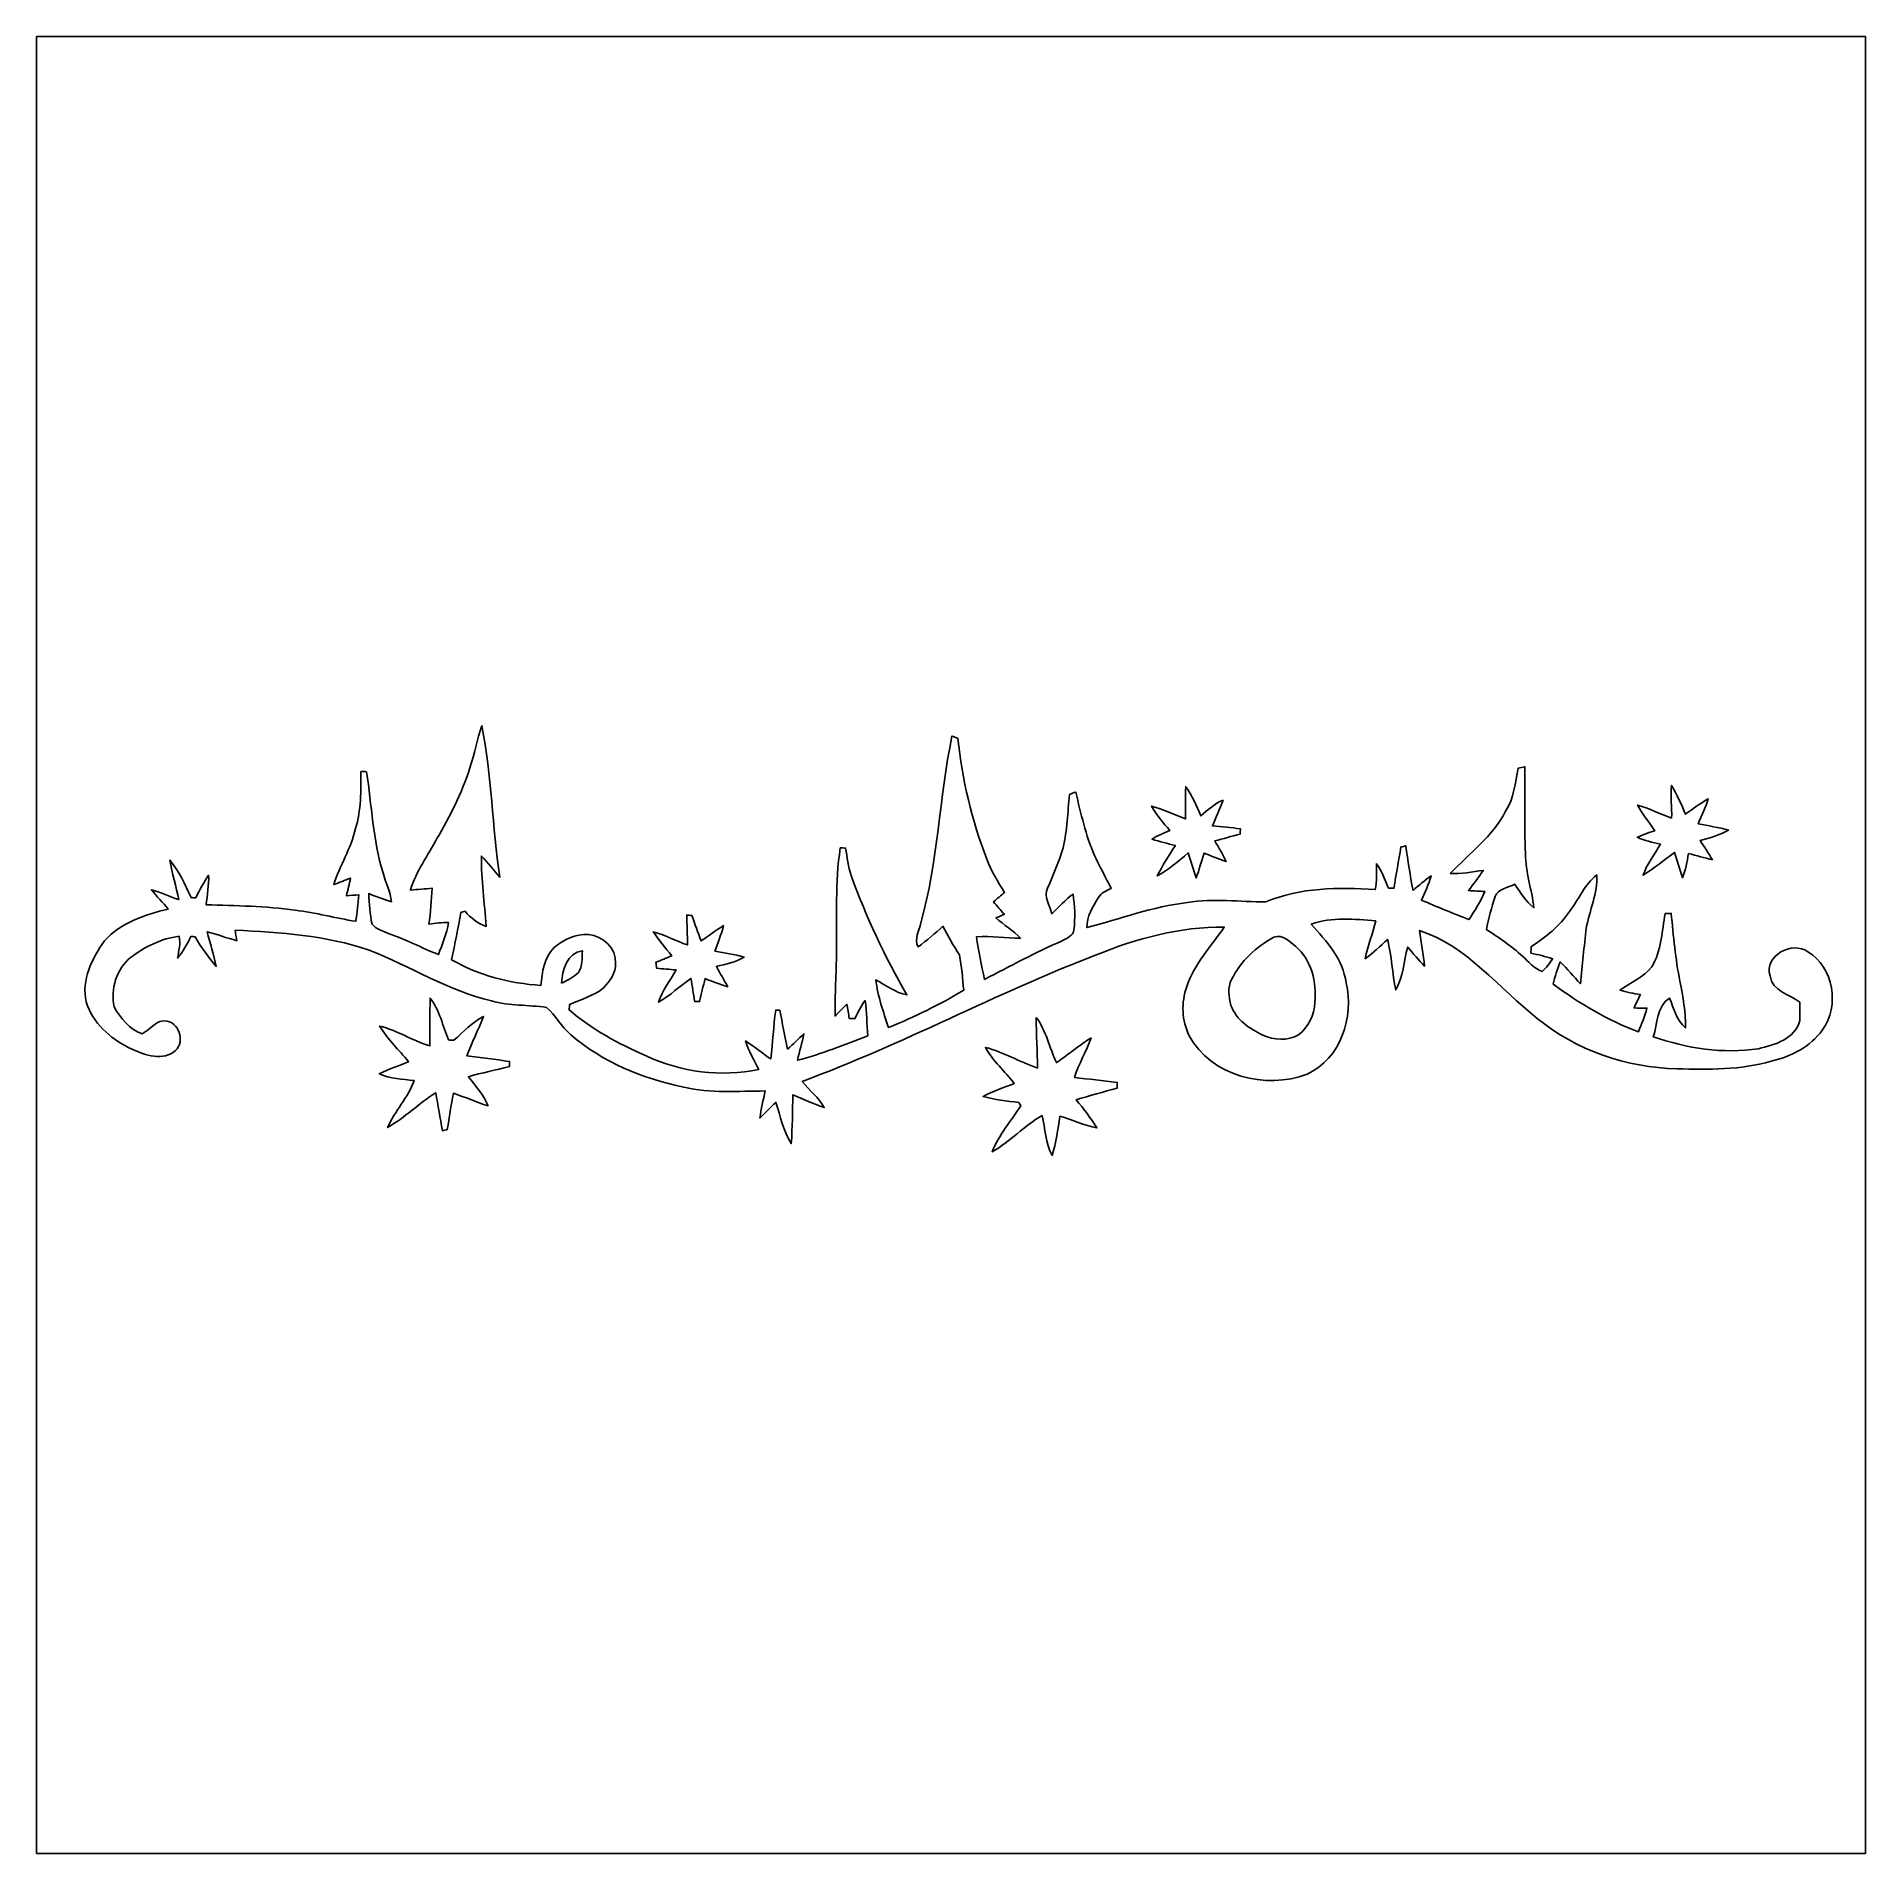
# Model space of a CAD drawing. Header units: centimetres. Extents: x -16.8 to 16.8, y -16.7 to 16.7.
import ezdxf

# ---------------------------------------------------------------- set-up
doc = ezdxf.new("R2010")
doc.units = ezdxf.units.CM
doc.header["$MEASUREMENT"] = 0
doc.layers.add('Layer 1', color=7, linetype='Continuous')

msp = doc.modelspace()

# ---------------------------------------------------------------- linework, layer by layer
at = {"layer": 'Layer 1', "color": 7}
for points, knots in [([(-16.77458, 16.66875), (-16.77458, 16.66875), (16.77458, 16.66875), (16.77458, 16.66875), (16.77458, 16.66875), (16.77458, 16.66875), (16.77458, -16.66875), (16.77458, -16.66875), (16.77458, -16.66875), (16.77458, -16.66875), (-16.77458, -16.66875), (-16.77458, -16.66875), (-16.77458, -16.66875), (-16.77458, -16.66875), (-16.77458, 16.66875), (-16.77458, 16.66875), (-16.77458, 16.66875), (-16.77458, 16.66875), (-16.77458, 16.66875), (-16.77458, 16.66875)], [0, 0, 0, 0, 0.16666667, 0.16666667, 0.16666667, 0.16666667, 0.33333333, 0.33333333, 0.33333333, 0.33333333, 0.5, 0.5, 0.5, 0.5, 0.66666667, 0.66666667, 0.66666667, 0.66666667, 1, 1, 1, 1]), ([(-8.82615, 3.25296), (-8.97008, 2.79506), (-9.1888, 2.36608), (-9.4301, 1.95263), (-9.4301, 1.95263), (-9.60191, 1.64289), (-9.80758, 1.34761), (-9.91588, 1.00753), (-9.91588, 1.00753), (-9.78253, 1.01812), (-9.64847, 1.02941), (-9.51477, 1.04034), (-9.51477, 1.04034), (-9.53594, 0.82091), (-9.54723, 0.60078), (-9.57615, 0.38206), (-9.57615, 0.38206), (-9.45691, 0.39441), (-9.33662, 0.41981), (-9.21561, 0.40993), (-9.21561, 0.40993), (-9.24878, 0.20708), (-9.33238, 0.01693), (-9.40082, -0.17604), (-9.40082, -0.17604), (-9.70492, -0.05362), (-9.99808, 0.0949), (-10.3064, 0.20743), (-10.3064, 0.20743), (-10.41576, 0.25471), (-10.54241, 0.28646), (-10.62143, 0.38206), (-10.62143, 0.38206), (-10.662, 0.56586), (-10.66624, 0.75565), (-10.68211, 0.94227), (-10.68211, 0.94227), (-10.54382, 0.89288), (-10.40836, 0.83326), (-10.26654, 0.7934), (-10.26654, 0.7934), (-10.28065, 0.97896), (-10.37484, 1.14582), (-10.41682, 1.32503), (-10.41682, 1.32503), (-10.60873, 1.92652), (-10.62284, 2.56187), (-10.72233, 3.18029), (-10.72233, 3.18029), (-10.7569, 3.18064), (-10.79147, 3.18064), (-10.82604, 3.18064), (-10.82604, 3.18064), (-10.82675, 2.83104), (-10.81758, 2.47333), (-10.92341, 2.13536), (-10.92341, 2.13536), (-11.0049, 1.77341), (-11.20987, 1.45768), (-11.32452, 1.10772), (-11.32452, 1.10772), (-11.22151, 1.14653), (-11.11956, 1.18851), (-11.01619, 1.22696), (-11.01619, 1.22696), (-11.03806, 1.11866), (-11.06382, 1.01106), (-11.09098, 0.90346), (-11.09098, 0.90346), (-11.01443, 0.90946), (-10.93752, 0.91475), (-10.86062, 0.91934), (-10.86062, 0.91934), (-10.87896, 0.75812), (-10.89731, 0.59619), (-10.91671, 0.43427), (-10.91671, 0.43427), (-11.28959, 0.49424), (-11.65578, 0.5909), (-12.03078, 0.63888), (-12.03078, 0.63888), (-12.57159, 0.71684), (-13.11945, 0.71861), (-13.66449, 0.73907), (-13.66449, 0.73907), (-13.64192, 0.91899), (-13.61228, 1.0989), (-13.61828, 1.28094), (-13.61828, 1.28094), (-13.71036, 1.15076), (-13.78338, 1.00859), (-13.85429, 0.86642), (-13.85429, 0.86642), (-13.87616, 0.86713), (-13.91955, 0.86889), (-13.94143, 0.86995), (-13.94143, 0.86995), (-14.05255, 1.10878), (-14.15486, 1.35643), (-14.32983, 1.55751), (-14.32983, 1.55751), (-14.28997, 1.31269), (-14.21377, 1.07562), (-14.16685, 0.8322), (-14.16685, 0.8322), (-14.33583, 0.88759), (-14.49705, 0.9652), (-14.6685, 1.01353), (-14.6685, 1.01353), (-14.56866, 0.89288), (-14.46001, 0.77964), (-14.35841, 0.6604), (-14.35841, 0.6604), (-14.77892, 0.55351), (-15.23506, 0.41593), (-15.52681, 0.07373), (-15.52681, 0.07373), (-15.75964, -0.24306), (-15.95579, -0.641), (-15.86301, -1.04528), (-15.86301, -1.04528), (-15.74412, -1.42663), (-15.43121, -1.71309), (-15.08019, -1.88489), (-15.08019, -1.88489), (-14.83078, -2.00237), (-14.51857, -2.13678), (-14.26034, -1.96744), (-14.26034, -1.96744), (-14.04338, -1.82245), (-14.13228, -1.44851), (-14.37887, -1.39735), (-14.37887, -1.39735), (-14.58066, -1.35996), (-14.68438, -1.54905), (-14.83748, -1.63019), (-14.83748, -1.63019), (-15.06784, -1.55011), (-15.23612, -1.34056), (-15.35148, -1.13559), (-15.35148, -1.13559), (-15.42098, -0.80574), (-15.31056, -0.44309), (-15.04915, -0.22648), (-15.04915, -0.22648), (-14.78598, -0.03669), (-14.48576, 0.12347), (-14.15838, 0.15946), (-14.15838, 0.15946), (-14.12699, 0.02611), (-14.16967, -0.10866), (-14.18766, -0.24059), (-14.18766, -0.24059), (-14.08853, -0.11959), (-14.01163, 0.01693), (-13.94354, 0.15734), (-13.94354, 0.15734), (-13.92343, 0.15522), (-13.88357, 0.15099), (-13.86346, 0.14887), (-13.86346, 0.14887), (-13.75234, -0.0441), (-13.62569, -0.22754), (-13.47717, -0.39441), (-13.47717, -0.39441), (-13.52409, -0.17956), (-13.59182, 0.02928), (-13.64509, 0.24236), (-13.64509, 0.24236), (-13.462, 0.19614), (-13.28455, 0.12982), (-13.10287, 0.07832), (-13.10287, 0.07832), (-13.11204, 0.14252), (-13.12122, 0.20638), (-13.13109, 0.27023), (-13.13109, 0.27023), (-12.30454, 0.23671), (-11.46457, 0.17463), (-10.67576, -0.09349), (-10.67576, -0.09349), (-9.92046, -0.38876), (-9.22761, -0.83961), (-8.43033, -1.02447), (-8.43033, -1.02447), (-8.10048, -1.11936), (-7.75264, -1.09784), (-7.41751, -1.14441), (-7.41751, -1.14441), (-7.25276, -1.29223), (-7.14869, -1.50389), (-6.97336, -1.64606), (-6.97336, -1.64606), (-6.38916, -2.15089), (-5.65115, -2.45216), (-4.90149, -2.6102), (-4.90149, -2.6102), (-4.41149, -2.72415), (-3.90596, -2.68111), (-3.40748, -2.67794), (-3.40748, -2.67794), (-3.44311, -2.84374), (-3.4858, -3.00778), (-3.5052, -3.17712), (-3.5052, -3.17712), (-3.40678, -3.08116), (-3.31505, -2.97886), (-3.21204, -2.88784), (-3.21204, -2.88784), (-3.12808, -3.1429), (-3.07799, -3.41418), (-2.92982, -3.64278), (-2.92982, -3.64278), (-2.90724, -3.34539), (-2.91006, -3.04659), (-2.90054, -2.7492), (-2.90054, -2.7492), (-2.70757, -2.82363), (-2.52166, -2.91747), (-2.32516, -2.98309), (-2.32516, -2.98309), (-2.42711, -2.79753), (-2.60068, -2.66947), (-2.72733, -2.50331), (-2.72733, -2.50331), (-0.89394, -1.82421), (0.82903, -0.88653), (2.65324, -0.18486), (2.65324, -0.18486), (3.40395, 0.11924), (4.1977, 0.33584), (5.01368, 0.32808), (5.01368, 0.32808), (4.77238, -0.02716), (4.46193, -0.34819), (4.32506, -0.76341), (4.32506, -0.76341), (4.21957, -1.05269), (4.23404, -1.38748), (4.36774, -1.66476), (4.36774, -1.66476), (4.7692, -2.40559), (5.77603, -2.66065), (6.53239, -2.3689), (6.53239, -2.3689), (7.14798, -2.08986), (7.40022, -1.32009), (7.24817, -0.69144), (7.24817, -0.69144), (7.18926, -0.26035), (6.88869, 0.07338), (6.60753, 0.38171), (6.60753, 0.38171), (6.98747, 0.51929), (7.39881, 0.47484), (7.79286, 0.44379), (7.79286, 0.44379), (7.74136, 0.20779), (7.63905, -0.01411), (7.59848, -0.25294), (7.59848, -0.25294), (7.74629, -0.14781), (7.87082, -0.01482), (8.01052, 0.10019), (8.01052, 0.10019), (8.08143, -0.20426), (8.09696, -0.51894), (8.15904, -0.82515), (8.15904, -0.82515), (8.29804, -0.58596), (8.30298, -0.30021), (8.37812, -0.03916), (8.37812, -0.03916), (8.48219, -0.15487), (8.5792, -0.27728), (8.68645, -0.39088), (8.68645, -0.39088), (8.67163, -0.17039), (8.61624, 0.04374), (8.59437, 0.26317), (8.59437, 0.26317), (9.47737, -0.02011), (10.04852, -0.7941), (10.75372, -1.34585), (10.75372, -1.34585), (11.47057, -1.93463), (12.39344, -2.24861), (13.31666, -2.27224), (13.31666, -2.27224), (13.89415, -2.286), (14.4847, -2.29306), (15.04562, -2.13289), (15.04562, -2.13289), (15.40581, -2.04435), (15.76846, -1.87043), (15.98577, -1.55893), (15.98577, -1.55893), (16.30892, -1.11901), (16.18827, -0.40887), (15.7166, -0.12241), (15.7166, -0.12241), (15.43297, 0.08184), (14.90733, -0.19403), (15.02692, -0.56727), (15.02692, -0.56727), (15.06291, -0.84667), (15.38746, -0.90664), (15.57302, -1.05093), (15.57302, -1.05093), (15.57232, -1.13489), (15.57091, -1.30316), (15.5702, -1.38748), (15.5702, -1.38748), (15.48659, -1.72226), (15.10665, -1.8355), (14.81243, -1.90253), (14.81243, -1.90253), (14.16473, -2.00096), (13.49763, -1.89794), (12.88274, -1.6831), (12.88274, -1.6831), (12.96141, -1.44639), (12.94342, -1.12324), (13.18154, -0.97296), (13.18154, -0.97296), (13.2588, -1.16381), (13.30713, -1.38254), (13.47329, -1.52047), (13.47329, -1.52047), (13.4807, -1.23225), (13.42778, -0.94756), (13.37239, -0.6664), (13.37239, -0.6664), (13.28773, -0.25506), (13.25386, 0.16404), (13.21153, 0.58067), (13.21153, 0.58067), (13.18401, 0.58067), (13.12933, 0.58067), (13.10181, 0.58067), (13.10181, 0.58067), (13.03937, 0.24977), (13.03761, -0.10654), (12.85346, -0.40076), (12.85346, -0.40076), (12.7067, -0.60008), (12.46399, -0.68474), (12.27102, -0.82868), (12.27102, -0.82868), (12.39344, -0.86819), (12.52079, -0.89076), (12.64814, -0.90911), (12.64814, -0.90911), (12.60792, -0.99095), (12.56771, -1.07244), (12.52996, -1.15535), (12.52996, -1.15535), (12.60898, -1.15817), (12.68801, -1.15817), (12.76738, -1.15888), (12.76738, -1.15888), (12.72434, -1.30634), (12.66966, -1.45027), (12.60898, -1.59173), (12.60898, -1.59173), (12.04348, -1.38818), (11.52807, -1.06751), (11.04336, -0.71684), (11.04336, -0.71684), (11.07934, -0.57891), (11.12379, -0.44309), (11.17565, -0.31009), (11.17565, -0.31009), (11.30688, -0.43639), (11.41906, -0.57961), (11.54606, -0.71049), (11.54606, -0.71049), (11.58205, -0.37006), (11.6138, -0.02858), (11.65401, 0.3115), (11.65401, 0.3115), (11.71504, 0.63571), (11.86321, 0.94968), (11.84734, 1.28658), (11.84734, 1.28658), (11.62121, 1.11196), (11.5189, 0.83326), (11.34392, 0.6156), (11.34392, 0.6156), (11.16683, 0.34608), (10.91036, 0.14217), (10.6426, -0.03175), (10.6426, -0.03175), (10.64048, -0.06985), (10.63907, -0.10866), (10.63766, -0.14746), (10.63766, -0.14746), (10.77101, -0.17992), (10.90577, -0.20779), (11.0363, -0.25329), (11.0363, -0.25329), (10.98127, -0.33726), (10.92094, -0.42051), (10.84192, -0.48366), (10.84192, -0.48366), (10.69481, -0.43427), (10.59709, -0.30268), (10.48244, -0.20708), (10.48244, -0.20708), (10.28488, -0.01411), (10.04923, 0.13264), (9.82063, 0.28293), (9.82063, 0.28293), (9.86261, 0.48789), (9.91694, 0.69039), (9.98149, 0.889), (9.98149, 0.889), (10.04041, 1.03258), (10.21786, 1.05128), (10.34168, 1.11548), (10.34168, 1.11548), (10.44787, 0.96344), (10.54171, 0.79657), (10.69305, 0.68333), (10.69305, 0.68333), (10.65424, 1.016), (10.54029, 1.33773), (10.53641, 1.67499), (10.53641, 1.67499), (10.51736, 2.20627), (10.53289, 2.73791), (10.52901, 3.26919), (10.52901, 3.26919), (10.48773, 3.26178), (10.44681, 3.25438), (10.40624, 3.24661), (10.40624, 3.24661), (10.3505, 2.97674), (10.32863, 2.69134), (10.17341, 2.45463), (10.17341, 2.45463), (9.93846, 1.98931), (9.50877, 1.68169), (9.15917, 1.31198), (9.15917, 1.31198), (9.36307, 1.29611), (9.56275, 1.34655), (9.76383, 1.36948), (9.76383, 1.36948), (9.6841, 1.23896), (9.58427, 1.12254), (9.49396, 0.99942), (9.49396, 0.99942), (9.59344, 0.99131), (9.69292, 0.98813), (9.79241, 0.98213), (9.79241, 0.98213), (9.71621, 0.79904), (9.60684, 0.63324), (9.50277, 0.46531), (9.50277, 0.46531), (9.20962, 0.57961), (8.91893, 0.69921), (8.63, 0.82303), (8.63, 0.82303), (8.6935, 0.97014), (8.76229, 1.11584), (8.81027, 1.26894), (8.81027, 1.26894), (8.69244, 1.18851), (8.58485, 1.09396), (8.47549, 1.00259), (8.47549, 1.00259), (8.42186, 1.27353), (8.38341, 1.54728), (8.34178, 1.81998), (8.34178, 1.81998), (8.31991, 1.81469), (8.27581, 1.80375), (8.25394, 1.79846), (8.25394, 1.79846), (8.21126, 1.54623), (8.1661, 1.29434), (8.12518, 1.04175), (8.12518, 1.04175), (8.10048, 1.04175), (8.05145, 1.04175), (8.02675, 1.04175), (8.02675, 1.04175), (7.96149, 1.19556), (7.90187, 1.35361), (7.80521, 1.49084), (7.80521, 1.49084), (7.79533, 1.33279), (7.81861, 1.17122), (7.78122, 1.016), (7.78122, 1.016), (7.1053, 1.05939), (6.41068, 1.06151), (5.77709, 0.79093), (5.77709, 0.79093), (5.29943, 0.78881), (4.81401, 0.86431), (4.3374, 0.77682), (4.3374, 0.77682), (3.70276, 0.71049), (3.10691, 0.47378), (2.49273, 0.32067), (2.49273, 0.32067), (2.48461, 0.52564), (2.60456, 0.69638), (2.70122, 0.86642), (2.70122, 0.86642), (2.74884, 0.95885), (2.85397, 0.99201), (2.93934, 1.03964), (2.93934, 1.03964), (2.8381, 1.24107), (2.7245, 1.43651), (2.6349, 1.64359), (2.6349, 1.64359), (2.46839, 2.01401), (2.38513, 2.41406), (2.28812, 2.80635), (2.28812, 2.80635), (2.24966, 2.79188), (2.21156, 2.77742), (2.17382, 2.7626), (2.17382, 2.7626), (2.1396, 2.43593), (2.1336, 2.10503), (2.05811, 1.78364), (2.05811, 1.78364), (1.98367, 1.52964), (1.8736, 1.28799), (1.772, 1.04387), (1.772, 1.04387), (1.69051, 0.88724), (1.81786, 0.72425), (1.85032, 0.57362), (1.85032, 0.57362), (1.97803, 0.69638), (2.09691, 0.82903), (2.23943, 0.93521), (2.23943, 0.93521), (2.26871, 0.7179), (2.28283, 0.49706), (2.25531, 0.27869), (2.25531, 0.27869), (2.23802, 0.16933), (2.12478, 0.12171), (2.03764, 0.07726), (2.03764, 0.07726), (1.55399, -0.1397), (1.08373, -0.38418), (0.61489, -0.63112), (0.61489, -0.63112), (0.56021, -0.37183), (0.50588, -0.11289), (0.46778, 0.14923), (0.46778, 0.14923), (0.73836, 0.17463), (1.00718, 0.11748), (1.27776, 0.12559), (1.27776, 0.12559), (1.13877, 0.26388), (0.97402, 0.37218), (0.82268, 0.49565), (0.82268, 0.49565), (0.87454, 0.51823), (0.92639, 0.54081), (0.97896, 0.56303), (0.97896, 0.56303), (0.91193, 0.63923), (0.84384, 0.71438), (0.77858, 0.79163), (0.77858, 0.79163), (0.84702, 0.84984), (0.91581, 0.90734), (0.98354, 0.96591), (0.98354, 0.96591), (0.86078, 1.16064), (0.73872, 1.35784), (0.65617, 1.57304), (0.65617, 1.57304), (0.38488, 2.286), (0.20461, 3.03318), (0.12488, 3.79201), (0.12488, 3.79201), (0.08925, 3.80577), (0.05362, 3.81952), (0.01834, 3.83328), (0.01834, 3.83328), (-0.2226, 2.70016), (-0.22825, 1.52435), (-0.55633, 0.40816), (-0.55633, 0.40816), (-0.57362, 0.26741), (-0.68686, 0.10795), (-0.60325, -0.03175), (-0.60325, -0.03175), (-0.44062, 0.08079), (-0.2921, 0.21096), (-0.14676, 0.34466), (-0.14676, 0.34466), (-0.05398, 0.16439), (0.04692, -0.01164), (0.15452, -0.18344), (0.15452, -0.18344), (0.20003, -0.39511), (0.2092, -0.61489), (0.23283, -0.83114), (0.23283, -0.83114), (-0.20814, -1.09396), (-0.67028, -1.32045), (-1.14476, -1.51624), (-1.14476, -1.51624), (-1.24389, -1.23049), (-1.33985, -0.94051), (-1.38007, -0.63994), (-1.38007, -0.63994), (-1.19309, -0.73942), (-1.02059, -0.87277), (-0.80786, -0.91581), (-0.80786, -0.91581), (-1.2132, -0.21802), (-1.55399, 0.51682), (-1.83303, 1.27459), (-1.83303, 1.27459), (-1.89054, 1.43722), (-1.90535, 1.61008), (-1.93252, 1.77941), (-1.93252, 1.77941), (-1.95721, 1.77976), (-2.0066, 1.78012), (-2.03165, 1.78047), (-2.03165, 1.78047), (-2.1276, 1.15006), (-2.09268, 0.51153), (-2.10044, -0.12347), (-2.10044, -0.12347), (-2.10079, -0.51717), (-2.1336, -0.91017), (-2.12654, -1.30422), (-2.12654, -1.30422), (-2.05528, -1.23155), (-1.98614, -1.15641), (-1.91064, -1.08832), (-1.91064, -1.08832), (-1.89971, -1.15253), (-1.87748, -1.28129), (-1.86655, -1.34585), (-1.86655, -1.34585), (-1.83339, -1.34796), (-1.79987, -1.35079), (-1.76601, -1.35361), (-1.76601, -1.35361), (-1.71238, -1.23649), (-1.65171, -1.12219), (-1.5748, -1.01847), (-1.5748, -1.01847), (-1.54693, -1.23366), (-1.54058, -1.45062), (-1.52823, -1.66758), (-1.52823, -1.66758), (-1.95333, -1.82704), (-2.37349, -2.00166), (-2.81376, -2.1149), (-2.81376, -2.1149), (-2.78165, -1.95157), (-2.73368, -1.79176), (-2.69875, -1.62913), (-2.69875, -1.62913), (-2.79894, -1.7212), (-2.89525, -1.81786), (-2.99649, -1.90888), (-2.99649, -1.90888), (-3.04871, -1.67217), (-3.09457, -1.43439), (-3.14078, -1.19662), (-3.14078, -1.19662), (-3.15948, -1.19627), (-3.19687, -1.19592), (-3.21557, -1.19556), (-3.21557, -1.19556), (-3.25473, -1.4919), (-3.2706, -1.7907), (-3.30412, -2.08809), (-3.30412, -2.08809), (-3.46428, -1.98755), (-3.60821, -1.86302), (-3.76731, -1.76107), (-3.76731, -1.76107), (-3.71369, -1.94698), (-3.61139, -2.11208), (-3.52637, -2.28424), (-3.52637, -2.28424), (-4.21887, -2.4257), (-4.95476, -2.33398), (-5.59435, -2.03412), (-5.59435, -2.03412), (-6.09741, -1.81081), (-6.59412, -1.55046), (-7.00828, -1.18357), (-7.00828, -1.18357), (-7.00476, -1.16064), (-6.9977, -1.11443), (-6.99417, -1.09114), (-6.99417, -1.09114), (-6.78321, -1.00083), (-6.55567, -0.93204), (-6.37364, -0.7874), (-6.37364, -0.7874), (-6.26533, -0.66252), (-6.1401, -0.51329), (-6.15456, -0.33655), (-6.15456, -0.33655), (-6.13057, -0.05503), (-6.39057, 0.1651), (-6.65092, 0.19015), (-6.65092, 0.19015), (-6.88799, 0.21026), (-7.10953, 0.0956), (-7.28451, -0.05362), (-7.28451, -0.05362), (-7.4676, -0.23213), (-7.50006, -0.50024), (-7.52404, -0.74119), (-7.52404, -0.74119), (-8.09378, -0.70344), (-8.66704, -0.56198), (-9.16164, -0.27023), (-9.16164, -0.27023), (-9.10237, 0.0194), (-9.04099, 0.30798), (-8.99054, 0.59902), (-8.99054, 0.59902), (-8.97149, 0.60431), (-8.93304, 0.61454), (-8.91399, 0.61983), (-8.91399, 0.61983), (-8.80886, 0.49706), (-8.68221, 0.39158), (-8.52629, 0.34114), (-8.52629, 0.34114), (-8.55804, 0.77082), (-8.61907, 1.19909), (-8.61307, 1.63089), (-8.61307, 1.63089), (-8.49313, 1.50848), (-8.3887, 1.37336), (-8.27581, 1.2446), (-8.27581, 1.2446), (-8.42045, 2.16711), (-8.41975, 3.10868), (-8.60637, 4.02414), (-8.60637, 4.02414), (-8.70409, 3.77437), (-8.7309, 3.50379), (-8.82615, 3.25296), (-8.82615, 3.25296), (-8.82615, 3.25296), (-8.82615, 3.25296), (-8.82615, 3.25296)], [0, 0, 0, 0, 0.00520833, 0.00520833, 0.00520833, 0.00520833, 0.01041667, 0.01041667, 0.01041667, 0.01041667, 0.015625, 0.015625, 0.015625, 0.015625, 0.02083333, 0.02083333, 0.02083333, 0.02083333, 0.02604167, 0.02604167, 0.02604167, 0.02604167, 0.03125, 0.03125, 0.03125, 0.03125, 0.03645833, 0.03645833, 0.03645833, 0.03645833, 0.04166667, 0.04166667, 0.04166667, 0.04166667, 0.046875, 0.046875, 0.046875, 0.046875, 0.05208333, 0.05208333, 0.05208333, 0.05208333, 0.05729167, 0.05729167, 0.05729167, 0.05729167, 0.0625, 0.0625, 0.0625, 0.0625, 0.06770833, 0.06770833, 0.06770833, 0.06770833, 0.07291667, 0.07291667, 0.07291667, 0.07291667, 0.078125, 0.078125, 0.078125, 0.078125, 0.08333333, 0.08333333, 0.08333333, 0.08333333, 0.08854167, 0.08854167, 0.08854167, 0.08854167, 0.09375, 0.09375, 0.09375, 0.09375, 0.09895833, 0.09895833, 0.09895833, 0.09895833, 0.10416667, 0.10416667, 0.10416667, 0.10416667, 0.109375, 0.109375, 0.109375, 0.109375, 0.11458333, 0.11458333, 0.11458333, 0.11458333, 0.11979167, 0.11979167, 0.11979167, 0.11979167, 0.125, 0.125, 0.125, 0.125, 0.13020833, 0.13020833, 0.13020833, 0.13020833, 0.13541667, 0.13541667, 0.13541667, 0.13541667, 0.140625, 0.140625, 0.140625, 0.140625, 0.14583333, 0.14583333, 0.14583333, 0.14583333, 0.15104167, 0.15104167, 0.15104167, 0.15104167, 0.15625, 0.15625, 0.15625, 0.15625, 0.16145833, 0.16145833, 0.16145833, 0.16145833, 0.16666667, 0.16666667, 0.16666667, 0.16666667, 0.171875, 0.171875, 0.171875, 0.171875, 0.17708333, 0.17708333, 0.17708333, 0.17708333, 0.18229167, 0.18229167, 0.18229167, 0.18229167, 0.1875, 0.1875, 0.1875, 0.1875, 0.19270833, 0.19270833, 0.19270833, 0.19270833, 0.19791667, 0.19791667, 0.19791667, 0.19791667, 0.203125, 0.203125, 0.203125, 0.203125, 0.20833333, 0.20833333, 0.20833333, 0.20833333, 0.21354167, 0.21354167, 0.21354167, 0.21354167, 0.21875, 0.21875, 0.21875, 0.21875, 0.22395833, 0.22395833, 0.22395833, 0.22395833, 0.22916667, 0.22916667, 0.22916667, 0.22916667, 0.234375, 0.234375, 0.234375, 0.234375, 0.23958333, 0.23958333, 0.23958333, 0.23958333, 0.24479167, 0.24479167, 0.24479167, 0.24479167, 0.25, 0.25, 0.25, 0.25, 0.25520833, 0.25520833, 0.25520833, 0.25520833, 0.26041667, 0.26041667, 0.26041667, 0.26041667, 0.265625, 0.265625, 0.265625, 0.265625, 0.27083333, 0.27083333, 0.27083333, 0.27083333, 0.27604167, 0.27604167, 0.27604167, 0.27604167, 0.28125, 0.28125, 0.28125, 0.28125, 0.28645833, 0.28645833, 0.28645833, 0.28645833, 0.29166667, 0.29166667, 0.29166667, 0.29166667, 0.296875, 0.296875, 0.296875, 0.296875, 0.30208333, 0.30208333, 0.30208333, 0.30208333, 0.30729167, 0.30729167, 0.30729167, 0.30729167, 0.3125, 0.3125, 0.3125, 0.3125, 0.31770833, 0.31770833, 0.31770833, 0.31770833, 0.32291667, 0.32291667, 0.32291667, 0.32291667, 0.328125, 0.328125, 0.328125, 0.328125, 0.33333333, 0.33333333, 0.33333333, 0.33333333, 0.33854167, 0.33854167, 0.33854167, 0.33854167, 0.34375, 0.34375, 0.34375, 0.34375, 0.34895833, 0.34895833, 0.34895833, 0.34895833, 0.35416667, 0.35416667, 0.35416667, 0.35416667, 0.359375, 0.359375, 0.359375, 0.359375, 0.36458333, 0.36458333, 0.36458333, 0.36458333, 0.36979167, 0.36979167, 0.36979167, 0.36979167, 0.375, 0.375, 0.375, 0.375, 0.38020833, 0.38020833, 0.38020833, 0.38020833, 0.38541667, 0.38541667, 0.38541667, 0.38541667, 0.390625, 0.390625, 0.390625, 0.390625, 0.39583333, 0.39583333, 0.39583333, 0.39583333, 0.40104167, 0.40104167, 0.40104167, 0.40104167, 0.40625, 0.40625, 0.40625, 0.40625, 0.41145833, 0.41145833, 0.41145833, 0.41145833, 0.41666667, 0.41666667, 0.41666667, 0.41666667, 0.421875, 0.421875, 0.421875, 0.421875, 0.42708333, 0.42708333, 0.42708333, 0.42708333, 0.43229167, 0.43229167, 0.43229167, 0.43229167, 0.4375, 0.4375, 0.4375, 0.4375, 0.44270833, 0.44270833, 0.44270833, 0.44270833, 0.44791667, 0.44791667, 0.44791667, 0.44791667, 0.453125, 0.453125, 0.453125, 0.453125, 0.45833333, 0.45833333, 0.45833333, 0.45833333, 0.46354167, 0.46354167, 0.46354167, 0.46354167, 0.46875, 0.46875, 0.46875, 0.46875, 0.47395833, 0.47395833, 0.47395833, 0.47395833, 0.47916667, 0.47916667, 0.47916667, 0.47916667, 0.484375, 0.484375, 0.484375, 0.484375, 0.48958333, 0.48958333, 0.48958333, 0.48958333, 0.49479167, 0.49479167, 0.49479167, 0.49479167, 0.5, 0.5, 0.5, 0.5, 0.50520833, 0.50520833, 0.50520833, 0.50520833, 0.51041667, 0.51041667, 0.51041667, 0.51041667, 0.515625, 0.515625, 0.515625, 0.515625, 0.52083333, 0.52083333, 0.52083333, 0.52083333, 0.52604167, 0.52604167, 0.52604167, 0.52604167, 0.53125, 0.53125, 0.53125, 0.53125, 0.53645833, 0.53645833, 0.53645833, 0.53645833, 0.54166667, 0.54166667, 0.54166667, 0.54166667, 0.546875, 0.546875, 0.546875, 0.546875, 0.55208333, 0.55208333, 0.55208333, 0.55208333, 0.55729167, 0.55729167, 0.55729167, 0.55729167, 0.5625, 0.5625, 0.5625, 0.5625, 0.56770833, 0.56770833, 0.56770833, 0.56770833, 0.57291667, 0.57291667, 0.57291667, 0.57291667, 0.578125, 0.578125, 0.578125, 0.578125, 0.58333333, 0.58333333, 0.58333333, 0.58333333, 0.58854167, 0.58854167, 0.58854167, 0.58854167, 0.59375, 0.59375, 0.59375, 0.59375, 0.59895833, 0.59895833, 0.59895833, 0.59895833, 0.60416667, 0.60416667, 0.60416667, 0.60416667, 0.609375, 0.609375, 0.609375, 0.609375, 0.61458333, 0.61458333, 0.61458333, 0.61458333, 0.61979167, 0.61979167, 0.61979167, 0.61979167, 0.625, 0.625, 0.625, 0.625, 0.63020833, 0.63020833, 0.63020833, 0.63020833, 0.63541667, 0.63541667, 0.63541667, 0.63541667, 0.640625, 0.640625, 0.640625, 0.640625, 0.64583333, 0.64583333, 0.64583333, 0.64583333, 0.65104167, 0.65104167, 0.65104167, 0.65104167, 0.65625, 0.65625, 0.65625, 0.65625, 0.66145833, 0.66145833, 0.66145833, 0.66145833, 0.66666667, 0.66666667, 0.66666667, 0.66666667, 0.671875, 0.671875, 0.671875, 0.671875, 0.67708333, 0.67708333, 0.67708333, 0.67708333, 0.68229167, 0.68229167, 0.68229167, 0.68229167, 0.6875, 0.6875, 0.6875, 0.6875, 0.69270833, 0.69270833, 0.69270833, 0.69270833, 0.69791667, 0.69791667, 0.69791667, 0.69791667, 0.703125, 0.703125, 0.703125, 0.703125, 0.70833333, 0.70833333, 0.70833333, 0.70833333, 0.71354167, 0.71354167, 0.71354167, 0.71354167, 0.71875, 0.71875, 0.71875, 0.71875, 0.72395833, 0.72395833, 0.72395833, 0.72395833, 0.72916667, 0.72916667, 0.72916667, 0.72916667, 0.734375, 0.734375, 0.734375, 0.734375, 0.73958333, 0.73958333, 0.73958333, 0.73958333, 0.74479167, 0.74479167, 0.74479167, 0.74479167, 0.75, 0.75, 0.75, 0.75, 0.75520833, 0.75520833, 0.75520833, 0.75520833, 0.76041667, 0.76041667, 0.76041667, 0.76041667, 0.765625, 0.765625, 0.765625, 0.765625, 0.77083333, 0.77083333, 0.77083333, 0.77083333, 0.77604167, 0.77604167, 0.77604167, 0.77604167, 0.78125, 0.78125, 0.78125, 0.78125, 0.78645833, 0.78645833, 0.78645833, 0.78645833, 0.79166667, 0.79166667, 0.79166667, 0.79166667, 0.796875, 0.796875, 0.796875, 0.796875, 0.80208333, 0.80208333, 0.80208333, 0.80208333, 0.80729167, 0.80729167, 0.80729167, 0.80729167, 0.8125, 0.8125, 0.8125, 0.8125, 0.81770833, 0.81770833, 0.81770833, 0.81770833, 0.82291667, 0.82291667, 0.82291667, 0.82291667, 0.828125, 0.828125, 0.828125, 0.828125, 0.83333333, 0.83333333, 0.83333333, 0.83333333, 0.83854167, 0.83854167, 0.83854167, 0.83854167, 0.84375, 0.84375, 0.84375, 0.84375, 0.84895833, 0.84895833, 0.84895833, 0.84895833, 0.85416667, 0.85416667, 0.85416667, 0.85416667, 0.859375, 0.859375, 0.859375, 0.859375, 0.86458333, 0.86458333, 0.86458333, 0.86458333, 0.86979167, 0.86979167, 0.86979167, 0.86979167, 0.875, 0.875, 0.875, 0.875, 0.88020833, 0.88020833, 0.88020833, 0.88020833, 0.88541667, 0.88541667, 0.88541667, 0.88541667, 0.890625, 0.890625, 0.890625, 0.890625, 0.89583333, 0.89583333, 0.89583333, 0.89583333, 0.90104167, 0.90104167, 0.90104167, 0.90104167, 0.90625, 0.90625, 0.90625, 0.90625, 0.91145833, 0.91145833, 0.91145833, 0.91145833, 0.91666667, 0.91666667, 0.91666667, 0.91666667, 0.921875, 0.921875, 0.921875, 0.921875, 0.92708333, 0.92708333, 0.92708333, 0.92708333, 0.93229167, 0.93229167, 0.93229167, 0.93229167, 0.9375, 0.9375, 0.9375, 0.9375, 0.94270833, 0.94270833, 0.94270833, 0.94270833, 0.94791667, 0.94791667, 0.94791667, 0.94791667, 0.953125, 0.953125, 0.953125, 0.953125, 0.95833333, 0.95833333, 0.95833333, 0.95833333, 0.96354167, 0.96354167, 0.96354167, 0.96354167, 0.96875, 0.96875, 0.96875, 0.96875, 0.97395833, 0.97395833, 0.97395833, 0.97395833, 0.97916667, 0.97916667, 0.97916667, 0.97916667, 0.984375, 0.984375, 0.984375, 0.984375, 0.98958333, 0.98958333, 0.98958333, 0.98958333, 1, 1, 1, 1]), ([(4.30495, 2.90442), (4.29648, 2.70792), (4.30424, 2.51107), (4.30212, 2.31387), (4.30212, 2.31387), (4.09504, 2.39254), (3.89326, 2.48603), (3.68088, 2.54917), (3.68088, 2.54917), (3.76802, 2.38301), (3.89714, 2.24543), (4.0132, 2.09938), (4.0132, 2.09938), (3.90066, 2.05669), (3.78989, 2.00872), (3.68935, 1.9431), (3.68935, 1.9431), (3.8294, 1.89689), (3.97334, 1.86408), (4.11586, 1.82351), (4.11586, 1.82351), (3.99627, 1.64324), (3.87879, 1.46121), (3.78284, 1.26718), (3.78284, 1.26718), (3.99027, 1.38183), (4.16983, 1.53811), (4.35116, 1.68839), (4.35116, 1.68839), (4.40161, 1.53599), (4.44817, 1.38359), (4.49933, 1.23084), (4.49933, 1.23084), (4.55224, 1.38077), (4.59564, 1.53353), (4.64185, 1.68557), (4.64185, 1.68557), (4.77626, 1.63266), (4.90926, 1.57692), (5.04613, 1.53106), (5.04613, 1.53106), (4.98898, 1.66405), (4.90996, 1.78506), (4.83799, 1.90959), (4.83799, 1.90959), (4.99286, 1.95192), (5.1495, 1.9939), (5.30542, 2.03588), (5.30542, 2.03588), (5.30648, 2.06022), (5.30825, 2.10855), (5.30895, 2.13289), (5.30895, 2.13289), (5.13821, 2.1523), (4.96746, 2.17029), (4.79637, 2.1844), (4.79637, 2.1844), (4.85775, 2.3435), (4.93536, 2.4959), (4.99075, 2.65747), (4.99075, 2.65747), (4.83553, 2.59256), (4.71064, 2.47862), (4.58294, 2.37278), (4.58294, 2.37278), (4.49686, 2.55341), (4.43089, 2.74638), (4.30495, 2.90442), (4.30495, 2.90442), (4.30495, 2.90442), (4.30495, 2.90442), (4.30495, 2.90442)], [0, 0, 0, 0, 0.05263158, 0.05263158, 0.05263158, 0.05263158, 0.10526316, 0.10526316, 0.10526316, 0.10526316, 0.15789474, 0.15789474, 0.15789474, 0.15789474, 0.21052632, 0.21052632, 0.21052632, 0.21052632, 0.26315789, 0.26315789, 0.26315789, 0.26315789, 0.31578947, 0.31578947, 0.31578947, 0.31578947, 0.36842105, 0.36842105, 0.36842105, 0.36842105, 0.42105263, 0.42105263, 0.42105263, 0.42105263, 0.47368421, 0.47368421, 0.47368421, 0.47368421, 0.52631579, 0.52631579, 0.52631579, 0.52631579, 0.57894737, 0.57894737, 0.57894737, 0.57894737, 0.63157895, 0.63157895, 0.63157895, 0.63157895, 0.68421053, 0.68421053, 0.68421053, 0.68421053, 0.73684211, 0.73684211, 0.73684211, 0.73684211, 0.78947368, 0.78947368, 0.78947368, 0.78947368, 0.84210526, 0.84210526, 0.84210526, 0.84210526, 0.89473684, 0.89473684, 0.89473684, 0.89473684, 1, 1, 1, 1]), ([(13.21999, 2.32728), (13.00692, 2.39642), (12.81112, 2.50931), (12.59452, 2.56681), (12.59452, 2.56681), (12.68448, 2.4003), (12.80442, 2.25354), (12.91096, 2.09762), (12.91096, 2.09762), (12.79913, 2.06163), (12.69506, 2.02071), (12.58782, 1.97626), (12.58782, 1.97626), (12.72399, 1.91699), (12.86722, 1.88136), (13.01327, 1.85208), (13.01327, 1.85208), (12.90708, 1.66229), (12.76809, 1.48907), (12.69682, 1.28129), (12.69682, 1.28129), (12.8972, 1.40829), (13.08171, 1.55751), (13.27256, 1.69827), (13.27256, 1.69827), (13.32406, 1.54411), (13.36992, 1.38959), (13.42143, 1.23472), (13.42143, 1.23472), (13.4747, 1.37724), (13.50116, 1.52823), (13.52903, 1.67746), (13.52903, 1.67746), (13.67649, 1.64465), (13.82007, 1.59632), (13.96788, 1.56351), (13.96788, 1.56351), (13.89627, 1.68416), (13.8176, 1.80093), (13.74105, 1.91805), (13.74105, 1.91805), (13.91991, 1.96744), (14.10476, 2.0126), (14.26563, 2.10961), (14.26563, 2.10961), (14.08148, 2.15759), (13.89274, 2.18475), (13.70789, 2.22603), (13.70789, 2.22603), (13.7728, 2.37596), (13.84124, 2.52483), (13.89204, 2.68041), (13.89204, 2.68041), (13.74352, 2.60103), (13.61122, 2.4959), (13.47294, 2.40065), (13.47294, 2.40065), (13.39991, 2.58269), (13.31595, 2.76049), (13.21682, 2.92947), (13.21682, 2.92947), (13.19424, 2.72909), (13.22493, 2.52836), (13.21999, 2.32728), (13.21999, 2.32728), (13.21999, 2.32728), (13.21999, 2.32728), (13.21999, 2.32728)], [0, 0, 0, 0, 0.05555556, 0.05555556, 0.05555556, 0.05555556, 0.11111111, 0.11111111, 0.11111111, 0.11111111, 0.16666667, 0.16666667, 0.16666667, 0.16666667, 0.22222222, 0.22222222, 0.22222222, 0.22222222, 0.27777778, 0.27777778, 0.27777778, 0.27777778, 0.33333333, 0.33333333, 0.33333333, 0.33333333, 0.38888889, 0.38888889, 0.38888889, 0.38888889, 0.44444444, 0.44444444, 0.44444444, 0.44444444, 0.5, 0.5, 0.5, 0.5, 0.55555556, 0.55555556, 0.55555556, 0.55555556, 0.61111111, 0.61111111, 0.61111111, 0.61111111, 0.66666667, 0.66666667, 0.66666667, 0.66666667, 0.72222222, 0.72222222, 0.72222222, 0.72222222, 0.77777778, 0.77777778, 0.77777778, 0.77777778, 0.83333333, 0.83333333, 0.83333333, 0.83333333, 0.88888889, 0.88888889, 0.88888889, 0.88888889, 1, 1, 1, 1]), ([(-4.84823, 0.54786), (-4.84434, 0.36618), (-4.83129, 0.18309), (-4.83623, 0.00071), (-4.83623, 0.00071), (-5.04719, 0.07585), (-5.2451, 0.1845), (-5.46171, 0.24271), (-5.46171, 0.24271), (-5.35869, 0.08855), (-5.24051, -0.05433), (-5.12163, -0.1965), (-5.12163, -0.1965), (-5.21688, -0.24024), (-5.31424, -0.28046), (-5.41232, -0.31785), (-5.41232, -0.31785), (-5.40879, -0.35454), (-5.40491, -0.39123), (-5.40068, -0.42792), (-5.40068, -0.42792), (-5.28108, -0.43956), (-5.16361, -0.44591), (-5.04261, -0.45755), (-5.04261, -0.45755), (-5.15338, -0.65299), (-5.29661, -0.83256), (-5.36434, -1.04951), (-5.36434, -1.04951), (-5.15126, -0.92569), (-4.97205, -0.75424), (-4.77132, -0.61313), (-4.77132, -0.61313), (-4.74698, -0.75494), (-4.7244, -0.89747), (-4.70182, -1.04034), (-4.70182, -1.04034), (-4.67924, -1.03964), (-4.63374, -1.03823), (-4.61116, -1.03752), (-4.61116, -1.03752), (-4.578, -0.89711), (-4.54695, -0.756), (-4.51062, -0.61666), (-4.51062, -0.61666), (-4.37374, -0.66957), (-4.23721, -0.72461), (-4.0961, -0.76694), (-4.0961, -0.76694), (-4.16243, -0.64135), (-4.23616, -0.51999), (-4.30248, -0.39511), (-4.30248, -0.39511), (-4.13032, -0.34854), (-3.95041, -0.31538), (-3.79483, -0.22437), (-3.79483, -0.22437), (-3.9691, -0.16863), (-4.15078, -0.14358), (-4.33035, -0.11254), (-4.33035, -0.11254), (-4.27637, 0.04339), (-4.21287, 0.19544), (-4.17089, 0.35525), (-4.17089, 0.35525), (-4.31659, 0.27234), (-4.44818, 0.16828), (-4.58611, 0.07408), (-4.58611, 0.07408), (-4.64185, 0.23001), (-4.69794, 0.38594), (-4.75298, 0.54151), (-4.75298, 0.54151), (-4.77661, 0.54328), (-4.82424, 0.54645), (-4.84823, 0.54786), (-4.84823, 0.54786), (-4.84823, 0.54786), (-4.84823, 0.54786), (-4.84823, 0.54786)], [0, 0, 0, 0, 0.04761905, 0.04761905, 0.04761905, 0.04761905, 0.0952381, 0.0952381, 0.0952381, 0.0952381, 0.14285714, 0.14285714, 0.14285714, 0.14285714, 0.19047619, 0.19047619, 0.19047619, 0.19047619, 0.23809524, 0.23809524, 0.23809524, 0.23809524, 0.28571429, 0.28571429, 0.28571429, 0.28571429, 0.33333333, 0.33333333, 0.33333333, 0.33333333, 0.38095238, 0.38095238, 0.38095238, 0.38095238, 0.42857143, 0.42857143, 0.42857143, 0.42857143, 0.47619048, 0.47619048, 0.47619048, 0.47619048, 0.52380952, 0.52380952, 0.52380952, 0.52380952, 0.57142857, 0.57142857, 0.57142857, 0.57142857, 0.61904762, 0.61904762, 0.61904762, 0.61904762, 0.66666667, 0.66666667, 0.66666667, 0.66666667, 0.71428571, 0.71428571, 0.71428571, 0.71428571, 0.76190476, 0.76190476, 0.76190476, 0.76190476, 0.80952381, 0.80952381, 0.80952381, 0.80952381, 0.85714286, 0.85714286, 0.85714286, 0.85714286, 0.9047619, 0.9047619, 0.9047619, 0.9047619, 1, 1, 1, 1]), ([(5.92384, 0.14323), (6.0893, 0.20179), (6.20748, 0.05997), (6.3246, -0.02575), (6.3246, -0.02575), (6.6167, -0.27764), (6.71054, -0.68721), (6.67456, -1.05798), (6.67456, -1.05798), (6.66503, -1.28552), (6.55743, -1.50813), (6.37505, -1.64641), (6.37505, -1.64641), (6.1789, -1.76742), (5.92349, -1.74166), (5.71888, -1.65488), (5.71888, -1.65488), (5.48005, -1.53741), (5.22887, -1.37089), (5.13644, -1.10808), (5.13644, -1.10808), (5.09164, -0.95391), (5.07224, -0.77893), (5.14773, -0.63147), (5.14773, -0.63147), (5.31495, -0.29951), (5.59611, -0.02858), (5.92384, 0.14323)], [0, 0, 0, 0, 0.125, 0.125, 0.125, 0.125, 0.25, 0.25, 0.25, 0.25, 0.375, 0.375, 0.375, 0.375, 0.5, 0.5, 0.5, 0.5, 0.625, 0.625, 0.625, 0.625, 0.75, 0.75, 0.75, 0.75, 1, 1, 1, 1]), ([(-7.1441, -0.69885), (-7.13211, -0.45544), (-7.04003, -0.14429), (-6.76099, -0.10513), (-6.76099, -0.10513), (-6.77333, -0.23707), (-6.75287, -0.38664), (-6.83507, -0.50236), (-6.83507, -0.50236), (-6.92221, -0.5902), (-7.03157, -0.65017), (-7.1441, -0.69885)], [0, 0, 0, 0, 0.25, 0.25, 0.25, 0.25, 0.5, 0.5, 0.5, 0.5, 1, 1, 1, 1]), ([(-9.55499, -0.97296), (-9.56275, -1.26612), (-9.55534, -1.55963), (-9.56028, -1.85314), (-9.56028, -1.85314), (-9.87813, -1.75648), (-10.15894, -1.56457), (-10.48279, -1.48837), (-10.48279, -1.48837), (-10.33568, -1.72861), (-10.12966, -1.92476), (-9.95045, -2.14101), (-9.95045, -2.14101), (-10.12896, -2.21827), (-10.31487, -2.27648), (-10.48879, -2.36326), (-10.48879, -2.36326), (-10.28806, -2.45604), (-10.06299, -2.45674), (-9.84744, -2.48814), (-9.84744, -2.48814), (-9.96244, -2.8007), (-10.20128, -3.04659), (-10.33463, -3.34927), (-10.33463, -3.34927), (-10.01924, -3.16759), (-9.75995, -2.90618), (-9.45303, -2.7118), (-9.45303, -2.7118), (-9.40929, -2.94322), (-9.37154, -3.17535), (-9.32886, -3.40713), (-9.32886, -3.40713), (-9.30698, -3.40184), (-9.26324, -3.39125), (-9.24137, -3.38596), (-9.24137, -3.38596), (-9.20044, -3.16406), (-9.17399, -2.9397), (-9.12742, -2.71921), (-9.12742, -2.71921), (-8.91469, -2.79329), (-8.70797, -2.88325), (-8.49277, -2.94993), (-8.49277, -2.94993), (-8.57285, -2.74743), (-8.72631, -2.58904), (-8.85296, -2.41653), (-8.85296, -2.41653), (-8.60354, -2.34809), (-8.35131, -2.28953), (-8.09943, -2.23238), (-8.09943, -2.23238), (-8.09872, -2.20874), (-8.09766, -2.16147), (-8.09696, -2.13783), (-8.09696, -2.13783), (-8.35766, -2.09726), (-8.61977, -2.06798), (-8.88153, -2.03659), (-8.88153, -2.03659), (-8.7944, -1.78858), (-8.66563, -1.55822), (-8.57885, -1.31057), (-8.57885, -1.31057), (-8.78417, -1.42169), (-8.94786, -1.59173), (-9.1186, -1.74837), (-9.1186, -1.74837), (-9.14365, -1.7466), (-9.19374, -1.74378), (-9.21879, -1.74202), (-9.21879, -1.74202), (-9.32215, -1.48308), (-9.38389, -1.19768), (-9.55499, -0.97296), (-9.55499, -0.97296), (-9.55499, -0.97296), (-9.55499, -0.97296), (-9.55499, -0.97296)], [0, 0, 0, 0, 0.04761905, 0.04761905, 0.04761905, 0.04761905, 0.0952381, 0.0952381, 0.0952381, 0.0952381, 0.14285714, 0.14285714, 0.14285714, 0.14285714, 0.19047619, 0.19047619, 0.19047619, 0.19047619, 0.23809524, 0.23809524, 0.23809524, 0.23809524, 0.28571429, 0.28571429, 0.28571429, 0.28571429, 0.33333333, 0.33333333, 0.33333333, 0.33333333, 0.38095238, 0.38095238, 0.38095238, 0.38095238, 0.42857143, 0.42857143, 0.42857143, 0.42857143, 0.47619048, 0.47619048, 0.47619048, 0.47619048, 0.52380952, 0.52380952, 0.52380952, 0.52380952, 0.57142857, 0.57142857, 0.57142857, 0.57142857, 0.61904762, 0.61904762, 0.61904762, 0.61904762, 0.66666667, 0.66666667, 0.66666667, 0.66666667, 0.71428571, 0.71428571, 0.71428571, 0.71428571, 0.76190476, 0.76190476, 0.76190476, 0.76190476, 0.80952381, 0.80952381, 0.80952381, 0.80952381, 0.85714286, 0.85714286, 0.85714286, 0.85714286, 0.9047619, 0.9047619, 0.9047619, 0.9047619, 1, 1, 1, 1]), ([(1.56386, -1.32856), (1.55998, -1.6383), (1.58856, -1.94804), (1.58397, -2.25813), (1.58397, -2.25813), (1.26118, -2.14454), (0.96414, -1.96427), (0.63183, -1.87889), (0.63183, -1.87889), (0.76659, -2.12972), (0.98919, -2.31528), (1.15958, -2.54071), (1.15958, -2.54071), (0.96837, -2.61867), (0.76835, -2.67723), (0.58843, -2.77954), (0.58843, -2.77954), (0.80116, -2.84198), (1.0227, -2.86103), (1.24178, -2.89031), (1.24178, -2.89031), (1.25166, -2.90618), (1.27106, -2.93758), (1.28058, -2.95346), (1.28058, -2.95346), (1.09784, -3.22756), (0.87595, -3.48403), (0.75636, -3.79412), (0.75636, -3.79412), (1.08691, -3.60856), (1.34267, -3.31752), (1.67146, -3.12914), (1.67146, -3.12914), (1.73249, -3.37185), (1.73073, -3.63784), (1.85667, -3.86045), (1.85667, -3.86045), (1.92969, -3.62691), (1.95897, -3.38314), (1.99919, -3.1429), (1.99919, -3.1429), (2.22779, -3.20393), (2.44122, -3.31576), (2.67582, -3.35668), (2.67582, -3.35668), (2.56364, -3.17465), (2.43205, -3.00602), (2.29764, -2.84057), (2.29764, -2.84057), (2.54564, -2.76049), (2.79788, -2.69558), (3.04906, -2.62643), (3.04906, -2.62643), (3.04941, -2.59997), (3.05012, -2.54741), (3.05012, -2.52095), (3.05012, -2.52095), (2.78906, -2.48638), (2.52659, -2.46486), (2.26589, -2.42888), (2.26589, -2.42888), (2.34456, -2.17805), (2.48073, -1.95121), (2.56893, -1.70427), (2.56893, -1.70427), (2.34738, -1.84185), (2.15053, -2.0133), (1.93499, -2.15865), (1.93499, -2.15865), (1.80446, -1.88489), (1.74801, -1.5748), (1.56386, -1.32856)], [0, 0, 0, 0, 0.05263158, 0.05263158, 0.05263158, 0.05263158, 0.10526316, 0.10526316, 0.10526316, 0.10526316, 0.15789474, 0.15789474, 0.15789474, 0.15789474, 0.21052632, 0.21052632, 0.21052632, 0.21052632, 0.26315789, 0.26315789, 0.26315789, 0.26315789, 0.31578947, 0.31578947, 0.31578947, 0.31578947, 0.36842105, 0.36842105, 0.36842105, 0.36842105, 0.42105263, 0.42105263, 0.42105263, 0.42105263, 0.47368421, 0.47368421, 0.47368421, 0.47368421, 0.52631579, 0.52631579, 0.52631579, 0.52631579, 0.57894737, 0.57894737, 0.57894737, 0.57894737, 0.63157895, 0.63157895, 0.63157895, 0.63157895, 0.68421053, 0.68421053, 0.68421053, 0.68421053, 0.73684211, 0.73684211, 0.73684211, 0.73684211, 0.78947368, 0.78947368, 0.78947368, 0.78947368, 0.84210526, 0.84210526, 0.84210526, 0.84210526, 0.89473684, 0.89473684, 0.89473684, 0.89473684, 1, 1, 1, 1])]:
    msp.add_open_spline(points, degree=3, knots=knots, dxfattribs=at)
at = {"layer": 'Layer 1', "color": 251}
for points, knots in [([(-8.82615, 3.25296), (-8.7309, 3.50379), (-8.70409, 3.77437), (-8.60637, 4.02414), (-8.60637, 4.02414), (-8.41975, 3.10868), (-8.42045, 2.16711), (-8.27581, 1.2446), (-8.27581, 1.2446), (-8.3887, 1.37336), (-8.49313, 1.50848), (-8.61307, 1.63089), (-8.61307, 1.63089), (-8.61907, 1.19909), (-8.55804, 0.77082), (-8.52629, 0.34114), (-8.52629, 0.34114), (-8.68221, 0.39158), (-8.80886, 0.49706), (-8.91399, 0.61983), (-8.91399, 0.61983), (-8.93304, 0.61454), (-8.97149, 0.60431), (-8.99054, 0.59902), (-8.99054, 0.59902), (-9.04099, 0.30798), (-9.10237, 0.0194), (-9.16164, -0.27023), (-9.16164, -0.27023), (-8.66704, -0.56198), (-8.09378, -0.70344), (-7.52404, -0.74119), (-7.52404, -0.74119), (-7.50006, -0.50024), (-7.4676, -0.23213), (-7.28451, -0.05362), (-7.28451, -0.05362), (-7.10953, 0.0956), (-6.88799, 0.21026), (-6.65092, 0.19015), (-6.65092, 0.19015), (-6.39057, 0.1651), (-6.13057, -0.05503), (-6.15456, -0.33655), (-6.15456, -0.33655), (-6.1401, -0.51329), (-6.26533, -0.66252), (-6.37364, -0.7874), (-6.37364, -0.7874), (-6.55567, -0.93204), (-6.78321, -1.00083), (-6.99417, -1.09114), (-6.99417, -1.09114), (-6.9977, -1.11443), (-7.00476, -1.16064), (-7.00828, -1.18357), (-7.00828, -1.18357), (-6.59412, -1.55046), (-6.09741, -1.81081), (-5.59435, -2.03412), (-5.59435, -2.03412), (-4.95476, -2.33398), (-4.21887, -2.4257), (-3.52637, -2.28424), (-3.52637, -2.28424), (-3.61139, -2.11208), (-3.71369, -1.94698), (-3.76731, -1.76107), (-3.76731, -1.76107), (-3.60821, -1.86302), (-3.46428, -1.98755), (-3.30412, -2.08809), (-3.30412, -2.08809), (-3.2706, -1.7907), (-3.25473, -1.4919), (-3.21557, -1.19556), (-3.21557, -1.19556), (-3.19687, -1.19592), (-3.15948, -1.19627), (-3.14078, -1.19662), (-3.14078, -1.19662), (-3.09457, -1.43439), (-3.04871, -1.67217), (-2.99649, -1.90888), (-2.99649, -1.90888), (-2.89525, -1.81786), (-2.79894, -1.7212), (-2.69875, -1.62913), (-2.69875, -1.62913), (-2.73368, -1.79176), (-2.78165, -1.95157), (-2.81376, -2.1149), (-2.81376, -2.1149), (-2.37349, -2.00166), (-1.95333, -1.82704), (-1.52823, -1.66758), (-1.52823, -1.66758), (-1.54058, -1.45062), (-1.54693, -1.23366), (-1.5748, -1.01847), (-1.5748, -1.01847), (-1.65171, -1.12219), (-1.71238, -1.23649), (-1.76601, -1.35361), (-1.76601, -1.35361), (-1.79987, -1.35079), (-1.83339, -1.34796), (-1.86655, -1.34585), (-1.86655, -1.34585), (-1.87748, -1.28129), (-1.89971, -1.15253), (-1.91064, -1.08832), (-1.91064, -1.08832), (-1.98614, -1.15641), (-2.05528, -1.23155), (-2.12654, -1.30422), (-2.12654, -1.30422), (-2.1336, -0.91017), (-2.10079, -0.51717), (-2.10044, -0.12347), (-2.10044, -0.12347), (-2.09268, 0.51153), (-2.1276, 1.15006), (-2.03165, 1.78047), (-2.03165, 1.78047), (-2.0066, 1.78012), (-1.95721, 1.77976), (-1.93252, 1.77941), (-1.93252, 1.77941), (-1.90535, 1.61008), (-1.89054, 1.43722), (-1.83303, 1.27459), (-1.83303, 1.27459), (-1.55399, 0.51682), (-1.2132, -0.21802), (-0.80786, -0.91581), (-0.80786, -0.91581), (-1.02059, -0.87277), (-1.19309, -0.73942), (-1.38007, -0.63994), (-1.38007, -0.63994), (-1.33985, -0.94051), (-1.24389, -1.23049), (-1.14476, -1.51624), (-1.14476, -1.51624), (-0.67028, -1.32045), (-0.20814, -1.09396), (0.23283, -0.83114), (0.23283, -0.83114), (0.2092, -0.61489), (0.20003, -0.39511), (0.15452, -0.18344), (0.15452, -0.18344), (0.04692, -0.01164), (-0.05398, 0.16439), (-0.14676, 0.34466), (-0.14676, 0.34466), (-0.2921, 0.21096), (-0.44062, 0.08079), (-0.60325, -0.03175), (-0.60325, -0.03175), (-0.68686, 0.10795), (-0.57362, 0.26741), (-0.55633, 0.40816), (-0.55633, 0.40816), (-0.22825, 1.52435), (-0.2226, 2.70016), (0.01834, 3.83328), (0.01834, 3.83328), (0.05362, 3.81952), (0.08925, 3.80577), (0.12488, 3.79201), (0.12488, 3.79201), (0.20461, 3.03318), (0.38488, 2.286), (0.65617, 1.57304), (0.65617, 1.57304), (0.73872, 1.35784), (0.86078, 1.16064), (0.98354, 0.96591), (0.98354, 0.96591), (0.91581, 0.90734), (0.84702, 0.84984), (0.77858, 0.79163), (0.77858, 0.79163), (0.84384, 0.71438), (0.91193, 0.63923), (0.97896, 0.56303), (0.97896, 0.56303), (0.92639, 0.54081), (0.87454, 0.51823), (0.82268, 0.49565), (0.82268, 0.49565), (0.97402, 0.37218), (1.13877, 0.26388), (1.27776, 0.12559), (1.27776, 0.12559), (1.00718, 0.11748), (0.73836, 0.17463), (0.46778, 0.14923), (0.46778, 0.14923), (0.50588, -0.11289), (0.56021, -0.37183), (0.61489, -0.63112), (0.61489, -0.63112), (1.08373, -0.38418), (1.55399, -0.1397), (2.03764, 0.07726), (2.03764, 0.07726), (2.12478, 0.12171), (2.23802, 0.16933), (2.25531, 0.27869), (2.25531, 0.27869), (2.28283, 0.49706), (2.26871, 0.7179), (2.23943, 0.93521), (2.23943, 0.93521), (2.09691, 0.82903), (1.97803, 0.69638), (1.85032, 0.57362), (1.85032, 0.57362), (1.81786, 0.72425), (1.69051, 0.88724), (1.772, 1.04387), (1.772, 1.04387), (1.8736, 1.28799), (1.98367, 1.52964), (2.05811, 1.78364), (2.05811, 1.78364), (2.1336, 2.10503), (2.1396, 2.43593), (2.17382, 2.7626), (2.17382, 2.7626), (2.21156, 2.77742), (2.24966, 2.79188), (2.28812, 2.80635), (2.28812, 2.80635), (2.38513, 2.41406), (2.46839, 2.01401), (2.6349, 1.64359), (2.6349, 1.64359), (2.7245, 1.43651), (2.8381, 1.24107), (2.93934, 1.03964), (2.93934, 1.03964), (2.85397, 0.99201), (2.74884, 0.95885), (2.70122, 0.86642), (2.70122, 0.86642), (2.60456, 0.69638), (2.48461, 0.52564), (2.49273, 0.32067), (2.49273, 0.32067), (3.10691, 0.47378), (3.70276, 0.71049), (4.3374, 0.77682), (4.3374, 0.77682), (4.81401, 0.86431), (5.29943, 0.78881), (5.77709, 0.79093), (5.77709, 0.79093), (6.41068, 1.06151), (7.1053, 1.05939), (7.78122, 1.016), (7.78122, 1.016), (7.81861, 1.17122), (7.79533, 1.33279), (7.80521, 1.49084), (7.80521, 1.49084), (7.90187, 1.35361), (7.96149, 1.19556), (8.02675, 1.04175), (8.02675, 1.04175), (8.05145, 1.04175), (8.10048, 1.04175), (8.12518, 1.04175), (8.12518, 1.04175), (8.1661, 1.29434), (8.21126, 1.54623), (8.25394, 1.79846), (8.25394, 1.79846), (8.27581, 1.80375), (8.31991, 1.81469), (8.34178, 1.81998), (8.34178, 1.81998), (8.38341, 1.54728), (8.42186, 1.27353), (8.47549, 1.00259), (8.47549, 1.00259), (8.58485, 1.09396), (8.69244, 1.18851), (8.81027, 1.26894), (8.81027, 1.26894), (8.76229, 1.11584), (8.6935, 0.97014), (8.63, 0.82303), (8.63, 0.82303), (8.91893, 0.69921), (9.20962, 0.57961), (9.50277, 0.46531), (9.50277, 0.46531), (9.60684, 0.63324), (9.71621, 0.79904), (9.79241, 0.98213), (9.79241, 0.98213), (9.69292, 0.98813), (9.59344, 0.99131), (9.49396, 0.99942), (9.49396, 0.99942), (9.58427, 1.12254), (9.6841, 1.23896), (9.76383, 1.36948), (9.76383, 1.36948), (9.56275, 1.34655), (9.36307, 1.29611), (9.15917, 1.31198), (9.15917, 1.31198), (9.50877, 1.68169), (9.93846, 1.98931), (10.17341, 2.45463), (10.17341, 2.45463), (10.32863, 2.69134), (10.3505, 2.97674), (10.40624, 3.24661), (10.40624, 3.24661), (10.44681, 3.25438), (10.48773, 3.26178), (10.52901, 3.26919), (10.52901, 3.26919), (10.53289, 2.73791), (10.51736, 2.20627), (10.53641, 1.67499), (10.53641, 1.67499), (10.54029, 1.33773), (10.65424, 1.016), (10.69305, 0.68333), (10.69305, 0.68333), (10.54171, 0.79657), (10.44787, 0.96344), (10.34168, 1.11548), (10.34168, 1.11548), (10.21786, 1.05128), (10.04041, 1.03258), (9.98149, 0.889), (9.98149, 0.889), (9.91694, 0.69039), (9.86261, 0.48789), (9.82063, 0.28293), (9.82063, 0.28293), (10.04923, 0.13264), (10.28488, -0.01411), (10.48244, -0.20708), (10.48244, -0.20708), (10.59709, -0.30268), (10.69481, -0.43427), (10.84192, -0.48366), (10.84192, -0.48366), (10.92094, -0.42051), (10.98127, -0.33726), (11.0363, -0.25329), (11.0363, -0.25329), (10.90577, -0.20779), (10.77101, -0.17992), (10.63766, -0.14746), (10.63766, -0.14746), (10.63907, -0.10866), (10.64048, -0.06985), (10.6426, -0.03175), (10.6426, -0.03175), (10.91036, 0.14217), (11.16683, 0.34608), (11.34392, 0.6156), (11.34392, 0.6156), (11.5189, 0.83326), (11.62121, 1.11196), (11.84734, 1.28658), (11.84734, 1.28658), (11.86321, 0.94968), (11.71504, 0.63571), (11.65401, 0.3115), (11.65401, 0.3115), (11.6138, -0.02858), (11.58205, -0.37006), (11.54606, -0.71049), (11.54606, -0.71049), (11.41906, -0.57961), (11.30688, -0.43639), (11.17565, -0.31009), (11.17565, -0.31009), (11.12379, -0.44309), (11.07934, -0.57891), (11.04336, -0.71684), (11.04336, -0.71684), (11.52807, -1.06751), (12.04348, -1.38818), (12.60898, -1.59173), (12.60898, -1.59173), (12.66966, -1.45027), (12.72434, -1.30634), (12.76738, -1.15888), (12.76738, -1.15888), (12.68801, -1.15817), (12.60898, -1.15817), (12.52996, -1.15535), (12.52996, -1.15535), (12.56771, -1.07244), (12.60792, -0.99095), (12.64814, -0.90911), (12.64814, -0.90911), (12.52079, -0.89076), (12.39344, -0.86819), (12.27102, -0.82868), (12.27102, -0.82868), (12.46399, -0.68474), (12.7067, -0.60008), (12.85346, -0.40076), (12.85346, -0.40076), (13.03761, -0.10654), (13.03937, 0.24977), (13.10181, 0.58067), (13.10181, 0.58067), (13.12933, 0.58067), (13.18401, 0.58067), (13.21153, 0.58067), (13.21153, 0.58067), (13.25386, 0.16404), (13.28773, -0.25506), (13.37239, -0.6664), (13.37239, -0.6664), (13.42778, -0.94756), (13.4807, -1.23225), (13.47329, -1.52047), (13.47329, -1.52047), (13.30713, -1.38254), (13.2588, -1.16381), (13.18154, -0.97296), (13.18154, -0.97296), (12.94342, -1.12324), (12.96141, -1.44639), (12.88274, -1.6831), (12.88274, -1.6831), (13.49763, -1.89794), (14.16473, -2.00096), (14.81243, -1.90253), (14.81243, -1.90253), (15.10665, -1.8355), (15.48659, -1.72226), (15.5702, -1.38748), (15.5702, -1.38748), (15.57091, -1.30316), (15.57232, -1.13489), (15.57302, -1.05093), (15.57302, -1.05093), (15.38746, -0.90664), (15.06291, -0.84667), (15.02692, -0.56727), (15.02692, -0.56727), (14.90733, -0.19403), (15.43297, 0.08184), (15.7166, -0.12241), (15.7166, -0.12241), (16.18827, -0.40887), (16.30892, -1.11901), (15.98577, -1.55893), (15.98577, -1.55893), (15.76846, -1.87043), (15.40581, -2.04435), (15.04562, -2.13289), (15.04562, -2.13289), (14.4847, -2.29306), (13.89415, -2.286), (13.31666, -2.27224), (13.31666, -2.27224), (12.39344, -2.24861), (11.47057, -1.93463), (10.75372, -1.34585), (10.75372, -1.34585), (10.04852, -0.7941), (9.47737, -0.02011), (8.59437, 0.26317), (8.59437, 0.26317), (8.61624, 0.04374), (8.67163, -0.17039), (8.68645, -0.39088), (8.68645, -0.39088), (8.5792, -0.27728), (8.48219, -0.15487), (8.37812, -0.03916), (8.37812, -0.03916), (8.30298, -0.30021), (8.29804, -0.58596), (8.15904, -0.82515), (8.15904, -0.82515), (8.09696, -0.51894), (8.08143, -0.20426), (8.01052, 0.10019), (8.01052, 0.10019), (7.87082, -0.01482), (7.74629, -0.14781), (7.59848, -0.25294), (7.59848, -0.25294), (7.63905, -0.01411), (7.74136, 0.20779), (7.79286, 0.44379), (7.79286, 0.44379), (7.39881, 0.47484), (6.98747, 0.51929), (6.60753, 0.38171), (6.60753, 0.38171), (6.88869, 0.07338), (7.18926, -0.26035), (7.24817, -0.69144), (7.24817, -0.69144), (7.40022, -1.32009), (7.14798, -2.08986), (6.53239, -2.3689), (6.53239, -2.3689), (5.77603, -2.66065), (4.7692, -2.40559), (4.36774, -1.66476), (4.36774, -1.66476), (4.23404, -1.38748), (4.21957, -1.05269), (4.32506, -0.76341), (4.32506, -0.76341), (4.46193, -0.34819), (4.77238, -0.02716), (5.01368, 0.32808), (5.01368, 0.32808), (4.1977, 0.33584), (3.40395, 0.11924), (2.65324, -0.18486), (2.65324, -0.18486), (0.82903, -0.88653), (-0.89394, -1.82421), (-2.72733, -2.50331), (-2.72733, -2.50331), (-2.60068, -2.66947), (-2.42711, -2.79753), (-2.32516, -2.98309), (-2.32516, -2.98309), (-2.52166, -2.91747), (-2.70757, -2.82363), (-2.90054, -2.7492), (-2.90054, -2.7492), (-2.91006, -3.04659), (-2.90724, -3.34539), (-2.92982, -3.64278), (-2.92982, -3.64278), (-3.07799, -3.41418), (-3.12808, -3.1429), (-3.21204, -2.88784), (-3.21204, -2.88784), (-3.31505, -2.97886), (-3.40678, -3.08116), (-3.5052, -3.17712), (-3.5052, -3.17712), (-3.4858, -3.00778), (-3.44311, -2.84374), (-3.40748, -2.67794), (-3.40748, -2.67794), (-3.90596, -2.68111), (-4.41149, -2.72415), (-4.90149, -2.6102), (-4.90149, -2.6102), (-5.65115, -2.45216), (-6.38916, -2.15089), (-6.97336, -1.64606), (-6.97336, -1.64606), (-7.14869, -1.50389), (-7.25276, -1.29223), (-7.41751, -1.14441), (-7.41751, -1.14441), (-7.75264, -1.09784), (-8.10048, -1.11936), (-8.43033, -1.02447), (-8.43033, -1.02447), (-9.22761, -0.83961), (-9.92046, -0.38876), (-10.67576, -0.09349), (-10.67576, -0.09349), (-11.46457, 0.17463), (-12.30454, 0.23671), (-13.13109, 0.27023), (-13.13109, 0.27023), (-13.12122, 0.20638), (-13.11204, 0.14252), (-13.10287, 0.07832), (-13.10287, 0.07832), (-13.28455, 0.12982), (-13.462, 0.19614), (-13.64509, 0.24236), (-13.64509, 0.24236), (-13.59182, 0.02928), (-13.52409, -0.17956), (-13.47717, -0.39441), (-13.47717, -0.39441), (-13.62569, -0.22754), (-13.75234, -0.0441), (-13.86346, 0.14887), (-13.86346, 0.14887), (-13.88357, 0.15099), (-13.92343, 0.15522), (-13.94354, 0.15734), (-13.94354, 0.15734), (-14.01163, 0.01693), (-14.08853, -0.11959), (-14.18766, -0.24059), (-14.18766, -0.24059), (-14.16967, -0.10866), (-14.12699, 0.02611), (-14.15838, 0.15946), (-14.15838, 0.15946), (-14.48576, 0.12347), (-14.78598, -0.03669), (-15.04915, -0.22648), (-15.04915, -0.22648), (-15.31056, -0.44309), (-15.42098, -0.80574), (-15.35148, -1.13559), (-15.35148, -1.13559), (-15.23612, -1.34056), (-15.06784, -1.55011), (-14.83748, -1.63019), (-14.83748, -1.63019), (-14.68438, -1.54905), (-14.58066, -1.35996), (-14.37887, -1.39735), (-14.37887, -1.39735), (-14.13228, -1.44851), (-14.04338, -1.82245), (-14.26034, -1.96744), (-14.26034, -1.96744), (-14.51857, -2.13678), (-14.83078, -2.00237), (-15.08019, -1.88489), (-15.08019, -1.88489), (-15.43121, -1.71309), (-15.74412, -1.42663), (-15.86301, -1.04528), (-15.86301, -1.04528), (-15.95579, -0.641), (-15.75964, -0.24306), (-15.52681, 0.07373), (-15.52681, 0.07373), (-15.23506, 0.41593), (-14.77892, 0.55351), (-14.35841, 0.6604), (-14.35841, 0.6604), (-14.46001, 0.77964), (-14.56866, 0.89288), (-14.6685, 1.01353), (-14.6685, 1.01353), (-14.49705, 0.9652), (-14.33583, 0.88759), (-14.16685, 0.8322), (-14.16685, 0.8322), (-14.21377, 1.07562), (-14.28997, 1.31269), (-14.32983, 1.55751), (-14.32983, 1.55751), (-14.15486, 1.35643), (-14.05255, 1.10878), (-13.94143, 0.86995), (-13.94143, 0.86995), (-13.91955, 0.86889), (-13.87616, 0.86713), (-13.85429, 0.86642), (-13.85429, 0.86642), (-13.78338, 1.00859), (-13.71036, 1.15076), (-13.61828, 1.28094), (-13.61828, 1.28094), (-13.61228, 1.0989), (-13.64192, 0.91899), (-13.66449, 0.73907), (-13.66449, 0.73907), (-13.11945, 0.71861), (-12.57159, 0.71684), (-12.03078, 0.63888), (-12.03078, 0.63888), (-11.65578, 0.5909), (-11.28959, 0.49424), (-10.91671, 0.43427), (-10.91671, 0.43427), (-10.89731, 0.59619), (-10.87896, 0.75812), (-10.86062, 0.91934), (-10.86062, 0.91934), (-10.93752, 0.91475), (-11.01443, 0.90946), (-11.09098, 0.90346), (-11.09098, 0.90346), (-11.06382, 1.01106), (-11.03806, 1.11866), (-11.01619, 1.22696), (-11.01619, 1.22696), (-11.11956, 1.18851), (-11.22151, 1.14653), (-11.32452, 1.10772), (-11.32452, 1.10772), (-11.20987, 1.45768), (-11.0049, 1.77341), (-10.92341, 2.13536), (-10.92341, 2.13536), (-10.81758, 2.47333), (-10.82675, 2.83104), (-10.82604, 3.18064), (-10.82604, 3.18064), (-10.79147, 3.18064), (-10.7569, 3.18064), (-10.72233, 3.18029), (-10.72233, 3.18029), (-10.62284, 2.56187), (-10.60873, 1.92652), (-10.41682, 1.32503), (-10.41682, 1.32503), (-10.37484, 1.14582), (-10.28065, 0.97896), (-10.26654, 0.7934), (-10.26654, 0.7934), (-10.40836, 0.83326), (-10.54382, 0.89288), (-10.68211, 0.94227), (-10.68211, 0.94227), (-10.66624, 0.75565), (-10.662, 0.56586), (-10.62143, 0.38206), (-10.62143, 0.38206), (-10.54241, 0.28646), (-10.41576, 0.25471), (-10.3064, 0.20743), (-10.3064, 0.20743), (-9.99808, 0.0949), (-9.70492, -0.05362), (-9.40082, -0.17604), (-9.40082, -0.17604), (-9.33238, 0.01693), (-9.24878, 0.20708), (-9.21561, 0.40993), (-9.21561, 0.40993), (-9.33662, 0.41981), (-9.45691, 0.39441), (-9.57615, 0.38206), (-9.57615, 0.38206), (-9.54723, 0.60078), (-9.53594, 0.82091), (-9.51477, 1.04034), (-9.51477, 1.04034), (-9.64847, 1.02941), (-9.78253, 1.01812), (-9.91588, 1.00753), (-9.91588, 1.00753), (-9.80758, 1.34761), (-9.60191, 1.64289), (-9.4301, 1.95263), (-9.4301, 1.95263), (-9.1888, 2.36608), (-8.97008, 2.79506), (-8.82615, 3.25296), (-8.82615, 3.25296), (-8.82615, 3.25296), (-8.82615, 3.25296), (-8.82615, 3.25296)], [0, 0, 0, 0, 0.00520833, 0.00520833, 0.00520833, 0.00520833, 0.01041667, 0.01041667, 0.01041667, 0.01041667, 0.015625, 0.015625, 0.015625, 0.015625, 0.02083333, 0.02083333, 0.02083333, 0.02083333, 0.02604167, 0.02604167, 0.02604167, 0.02604167, 0.03125, 0.03125, 0.03125, 0.03125, 0.03645833, 0.03645833, 0.03645833, 0.03645833, 0.04166667, 0.04166667, 0.04166667, 0.04166667, 0.046875, 0.046875, 0.046875, 0.046875, 0.05208333, 0.05208333, 0.05208333, 0.05208333, 0.05729167, 0.05729167, 0.05729167, 0.05729167, 0.0625, 0.0625, 0.0625, 0.0625, 0.06770833, 0.06770833, 0.06770833, 0.06770833, 0.07291667, 0.07291667, 0.07291667, 0.07291667, 0.078125, 0.078125, 0.078125, 0.078125, 0.08333333, 0.08333333, 0.08333333, 0.08333333, 0.08854167, 0.08854167, 0.08854167, 0.08854167, 0.09375, 0.09375, 0.09375, 0.09375, 0.09895833, 0.09895833, 0.09895833, 0.09895833, 0.10416667, 0.10416667, 0.10416667, 0.10416667, 0.109375, 0.109375, 0.109375, 0.109375, 0.11458333, 0.11458333, 0.11458333, 0.11458333, 0.11979167, 0.11979167, 0.11979167, 0.11979167, 0.125, 0.125, 0.125, 0.125, 0.13020833, 0.13020833, 0.13020833, 0.13020833, 0.13541667, 0.13541667, 0.13541667, 0.13541667, 0.140625, 0.140625, 0.140625, 0.140625, 0.14583333, 0.14583333, 0.14583333, 0.14583333, 0.15104167, 0.15104167, 0.15104167, 0.15104167, 0.15625, 0.15625, 0.15625, 0.15625, 0.16145833, 0.16145833, 0.16145833, 0.16145833, 0.16666667, 0.16666667, 0.16666667, 0.16666667, 0.171875, 0.171875, 0.171875, 0.171875, 0.17708333, 0.17708333, 0.17708333, 0.17708333, 0.18229167, 0.18229167, 0.18229167, 0.18229167, 0.1875, 0.1875, 0.1875, 0.1875, 0.19270833, 0.19270833, 0.19270833, 0.19270833, 0.19791667, 0.19791667, 0.19791667, 0.19791667, 0.203125, 0.203125, 0.203125, 0.203125, 0.20833333, 0.20833333, 0.20833333, 0.20833333, 0.21354167, 0.21354167, 0.21354167, 0.21354167, 0.21875, 0.21875, 0.21875, 0.21875, 0.22395833, 0.22395833, 0.22395833, 0.22395833, 0.22916667, 0.22916667, 0.22916667, 0.22916667, 0.234375, 0.234375, 0.234375, 0.234375, 0.23958333, 0.23958333, 0.23958333, 0.23958333, 0.24479167, 0.24479167, 0.24479167, 0.24479167, 0.25, 0.25, 0.25, 0.25, 0.25520833, 0.25520833, 0.25520833, 0.25520833, 0.26041667, 0.26041667, 0.26041667, 0.26041667, 0.265625, 0.265625, 0.265625, 0.265625, 0.27083333, 0.27083333, 0.27083333, 0.27083333, 0.27604167, 0.27604167, 0.27604167, 0.27604167, 0.28125, 0.28125, 0.28125, 0.28125, 0.28645833, 0.28645833, 0.28645833, 0.28645833, 0.29166667, 0.29166667, 0.29166667, 0.29166667, 0.296875, 0.296875, 0.296875, 0.296875, 0.30208333, 0.30208333, 0.30208333, 0.30208333, 0.30729167, 0.30729167, 0.30729167, 0.30729167, 0.3125, 0.3125, 0.3125, 0.3125, 0.31770833, 0.31770833, 0.31770833, 0.31770833, 0.32291667, 0.32291667, 0.32291667, 0.32291667, 0.328125, 0.328125, 0.328125, 0.328125, 0.33333333, 0.33333333, 0.33333333, 0.33333333, 0.33854167, 0.33854167, 0.33854167, 0.33854167, 0.34375, 0.34375, 0.34375, 0.34375, 0.34895833, 0.34895833, 0.34895833, 0.34895833, 0.35416667, 0.35416667, 0.35416667, 0.35416667, 0.359375, 0.359375, 0.359375, 0.359375, 0.36458333, 0.36458333, 0.36458333, 0.36458333, 0.36979167, 0.36979167, 0.36979167, 0.36979167, 0.375, 0.375, 0.375, 0.375, 0.38020833, 0.38020833, 0.38020833, 0.38020833, 0.38541667, 0.38541667, 0.38541667, 0.38541667, 0.390625, 0.390625, 0.390625, 0.390625, 0.39583333, 0.39583333, 0.39583333, 0.39583333, 0.40104167, 0.40104167, 0.40104167, 0.40104167, 0.40625, 0.40625, 0.40625, 0.40625, 0.41145833, 0.41145833, 0.41145833, 0.41145833, 0.41666667, 0.41666667, 0.41666667, 0.41666667, 0.421875, 0.421875, 0.421875, 0.421875, 0.42708333, 0.42708333, 0.42708333, 0.42708333, 0.43229167, 0.43229167, 0.43229167, 0.43229167, 0.4375, 0.4375, 0.4375, 0.4375, 0.44270833, 0.44270833, 0.44270833, 0.44270833, 0.44791667, 0.44791667, 0.44791667, 0.44791667, 0.453125, 0.453125, 0.453125, 0.453125, 0.45833333, 0.45833333, 0.45833333, 0.45833333, 0.46354167, 0.46354167, 0.46354167, 0.46354167, 0.46875, 0.46875, 0.46875, 0.46875, 0.47395833, 0.47395833, 0.47395833, 0.47395833, 0.47916667, 0.47916667, 0.47916667, 0.47916667, 0.484375, 0.484375, 0.484375, 0.484375, 0.48958333, 0.48958333, 0.48958333, 0.48958333, 0.49479167, 0.49479167, 0.49479167, 0.49479167, 0.5, 0.5, 0.5, 0.5, 0.50520833, 0.50520833, 0.50520833, 0.50520833, 0.51041667, 0.51041667, 0.51041667, 0.51041667, 0.515625, 0.515625, 0.515625, 0.515625, 0.52083333, 0.52083333, 0.52083333, 0.52083333, 0.52604167, 0.52604167, 0.52604167, 0.52604167, 0.53125, 0.53125, 0.53125, 0.53125, 0.53645833, 0.53645833, 0.53645833, 0.53645833, 0.54166667, 0.54166667, 0.54166667, 0.54166667, 0.546875, 0.546875, 0.546875, 0.546875, 0.55208333, 0.55208333, 0.55208333, 0.55208333, 0.55729167, 0.55729167, 0.55729167, 0.55729167, 0.5625, 0.5625, 0.5625, 0.5625, 0.56770833, 0.56770833, 0.56770833, 0.56770833, 0.57291667, 0.57291667, 0.57291667, 0.57291667, 0.578125, 0.578125, 0.578125, 0.578125, 0.58333333, 0.58333333, 0.58333333, 0.58333333, 0.58854167, 0.58854167, 0.58854167, 0.58854167, 0.59375, 0.59375, 0.59375, 0.59375, 0.59895833, 0.59895833, 0.59895833, 0.59895833, 0.60416667, 0.60416667, 0.60416667, 0.60416667, 0.609375, 0.609375, 0.609375, 0.609375, 0.61458333, 0.61458333, 0.61458333, 0.61458333, 0.61979167, 0.61979167, 0.61979167, 0.61979167, 0.625, 0.625, 0.625, 0.625, 0.63020833, 0.63020833, 0.63020833, 0.63020833, 0.63541667, 0.63541667, 0.63541667, 0.63541667, 0.640625, 0.640625, 0.640625, 0.640625, 0.64583333, 0.64583333, 0.64583333, 0.64583333, 0.65104167, 0.65104167, 0.65104167, 0.65104167, 0.65625, 0.65625, 0.65625, 0.65625, 0.66145833, 0.66145833, 0.66145833, 0.66145833, 0.66666667, 0.66666667, 0.66666667, 0.66666667, 0.671875, 0.671875, 0.671875, 0.671875, 0.67708333, 0.67708333, 0.67708333, 0.67708333, 0.68229167, 0.68229167, 0.68229167, 0.68229167, 0.6875, 0.6875, 0.6875, 0.6875, 0.69270833, 0.69270833, 0.69270833, 0.69270833, 0.69791667, 0.69791667, 0.69791667, 0.69791667, 0.703125, 0.703125, 0.703125, 0.703125, 0.70833333, 0.70833333, 0.70833333, 0.70833333, 0.71354167, 0.71354167, 0.71354167, 0.71354167, 0.71875, 0.71875, 0.71875, 0.71875, 0.72395833, 0.72395833, 0.72395833, 0.72395833, 0.72916667, 0.72916667, 0.72916667, 0.72916667, 0.734375, 0.734375, 0.734375, 0.734375, 0.73958333, 0.73958333, 0.73958333, 0.73958333, 0.74479167, 0.74479167, 0.74479167, 0.74479167, 0.75, 0.75, 0.75, 0.75, 0.75520833, 0.75520833, 0.75520833, 0.75520833, 0.76041667, 0.76041667, 0.76041667, 0.76041667, 0.765625, 0.765625, 0.765625, 0.765625, 0.77083333, 0.77083333, 0.77083333, 0.77083333, 0.77604167, 0.77604167, 0.77604167, 0.77604167, 0.78125, 0.78125, 0.78125, 0.78125, 0.78645833, 0.78645833, 0.78645833, 0.78645833, 0.79166667, 0.79166667, 0.79166667, 0.79166667, 0.796875, 0.796875, 0.796875, 0.796875, 0.80208333, 0.80208333, 0.80208333, 0.80208333, 0.80729167, 0.80729167, 0.80729167, 0.80729167, 0.8125, 0.8125, 0.8125, 0.8125, 0.81770833, 0.81770833, 0.81770833, 0.81770833, 0.82291667, 0.82291667, 0.82291667, 0.82291667, 0.828125, 0.828125, 0.828125, 0.828125, 0.83333333, 0.83333333, 0.83333333, 0.83333333, 0.83854167, 0.83854167, 0.83854167, 0.83854167, 0.84375, 0.84375, 0.84375, 0.84375, 0.84895833, 0.84895833, 0.84895833, 0.84895833, 0.85416667, 0.85416667, 0.85416667, 0.85416667, 0.859375, 0.859375, 0.859375, 0.859375, 0.86458333, 0.86458333, 0.86458333, 0.86458333, 0.86979167, 0.86979167, 0.86979167, 0.86979167, 0.875, 0.875, 0.875, 0.875, 0.88020833, 0.88020833, 0.88020833, 0.88020833, 0.88541667, 0.88541667, 0.88541667, 0.88541667, 0.890625, 0.890625, 0.890625, 0.890625, 0.89583333, 0.89583333, 0.89583333, 0.89583333, 0.90104167, 0.90104167, 0.90104167, 0.90104167, 0.90625, 0.90625, 0.90625, 0.90625, 0.91145833, 0.91145833, 0.91145833, 0.91145833, 0.91666667, 0.91666667, 0.91666667, 0.91666667, 0.921875, 0.921875, 0.921875, 0.921875, 0.92708333, 0.92708333, 0.92708333, 0.92708333, 0.93229167, 0.93229167, 0.93229167, 0.93229167, 0.9375, 0.9375, 0.9375, 0.9375, 0.94270833, 0.94270833, 0.94270833, 0.94270833, 0.94791667, 0.94791667, 0.94791667, 0.94791667, 0.953125, 0.953125, 0.953125, 0.953125, 0.95833333, 0.95833333, 0.95833333, 0.95833333, 0.96354167, 0.96354167, 0.96354167, 0.96354167, 0.96875, 0.96875, 0.96875, 0.96875, 0.97395833, 0.97395833, 0.97395833, 0.97395833, 0.97916667, 0.97916667, 0.97916667, 0.97916667, 0.984375, 0.984375, 0.984375, 0.984375, 0.98958333, 0.98958333, 0.98958333, 0.98958333, 1, 1, 1, 1]), ([(4.30495, 2.90442), (4.43089, 2.74638), (4.49686, 2.55341), (4.58294, 2.37278), (4.58294, 2.37278), (4.71064, 2.47862), (4.83553, 2.59256), (4.99075, 2.65747), (4.99075, 2.65747), (4.93536, 2.4959), (4.85775, 2.3435), (4.79637, 2.1844), (4.79637, 2.1844), (4.96746, 2.17029), (5.13821, 2.1523), (5.30895, 2.13289), (5.30895, 2.13289), (5.30825, 2.10855), (5.30648, 2.06022), (5.30542, 2.03588), (5.30542, 2.03588), (5.1495, 1.9939), (4.99286, 1.95192), (4.83799, 1.90959), (4.83799, 1.90959), (4.90996, 1.78506), (4.98898, 1.66405), (5.04613, 1.53106), (5.04613, 1.53106), (4.90926, 1.57692), (4.77626, 1.63266), (4.64185, 1.68557), (4.64185, 1.68557), (4.59564, 1.53353), (4.55224, 1.38077), (4.49933, 1.23084), (4.49933, 1.23084), (4.44817, 1.38359), (4.40161, 1.53599), (4.35116, 1.68839), (4.35116, 1.68839), (4.16983, 1.53811), (3.99027, 1.38183), (3.78284, 1.26718), (3.78284, 1.26718), (3.87879, 1.46121), (3.99627, 1.64324), (4.11586, 1.82351), (4.11586, 1.82351), (3.97334, 1.86408), (3.8294, 1.89689), (3.68935, 1.9431), (3.68935, 1.9431), (3.78989, 2.00872), (3.90066, 2.05669), (4.0132, 2.09938), (4.0132, 2.09938), (3.89714, 2.24543), (3.76802, 2.38301), (3.68088, 2.54917), (3.68088, 2.54917), (3.89326, 2.48603), (4.09504, 2.39254), (4.30212, 2.31387), (4.30212, 2.31387), (4.30424, 2.51107), (4.29648, 2.70792), (4.30495, 2.90442)], [0, 0, 0, 0, 0.05555556, 0.05555556, 0.05555556, 0.05555556, 0.11111111, 0.11111111, 0.11111111, 0.11111111, 0.16666667, 0.16666667, 0.16666667, 0.16666667, 0.22222222, 0.22222222, 0.22222222, 0.22222222, 0.27777778, 0.27777778, 0.27777778, 0.27777778, 0.33333333, 0.33333333, 0.33333333, 0.33333333, 0.38888889, 0.38888889, 0.38888889, 0.38888889, 0.44444444, 0.44444444, 0.44444444, 0.44444444, 0.5, 0.5, 0.5, 0.5, 0.55555556, 0.55555556, 0.55555556, 0.55555556, 0.61111111, 0.61111111, 0.61111111, 0.61111111, 0.66666667, 0.66666667, 0.66666667, 0.66666667, 0.72222222, 0.72222222, 0.72222222, 0.72222222, 0.77777778, 0.77777778, 0.77777778, 0.77777778, 0.83333333, 0.83333333, 0.83333333, 0.83333333, 0.88888889, 0.88888889, 0.88888889, 0.88888889, 1, 1, 1, 1]), ([(13.21999, 2.32728), (13.22493, 2.52836), (13.19424, 2.72909), (13.21682, 2.92947), (13.21682, 2.92947), (13.31595, 2.76049), (13.39991, 2.58269), (13.47294, 2.40065), (13.47294, 2.40065), (13.61122, 2.4959), (13.74352, 2.60103), (13.89204, 2.68041), (13.89204, 2.68041), (13.84124, 2.52483), (13.7728, 2.37596), (13.70789, 2.22603), (13.70789, 2.22603), (13.89274, 2.18475), (14.08148, 2.15759), (14.26563, 2.10961), (14.26563, 2.10961), (14.10476, 2.0126), (13.91991, 1.96744), (13.74105, 1.91805), (13.74105, 1.91805), (13.8176, 1.80093), (13.89627, 1.68416), (13.96788, 1.56351), (13.96788, 1.56351), (13.82007, 1.59632), (13.67649, 1.64465), (13.52903, 1.67746), (13.52903, 1.67746), (13.50116, 1.52823), (13.4747, 1.37724), (13.42143, 1.23472), (13.42143, 1.23472), (13.36992, 1.38959), (13.32406, 1.54411), (13.27256, 1.69827), (13.27256, 1.69827), (13.08171, 1.55751), (12.8972, 1.40829), (12.69682, 1.28129), (12.69682, 1.28129), (12.76809, 1.48907), (12.90708, 1.66229), (13.01327, 1.85208), (13.01327, 1.85208), (12.86722, 1.88136), (12.72399, 1.91699), (12.58782, 1.97626), (12.58782, 1.97626), (12.69506, 2.02071), (12.79913, 2.06163), (12.91096, 2.09762), (12.91096, 2.09762), (12.80442, 2.25354), (12.68448, 2.4003), (12.59452, 2.56681), (12.59452, 2.56681), (12.81112, 2.50931), (13.00692, 2.39642), (13.21999, 2.32728)], [0, 0, 0, 0, 0.05882353, 0.05882353, 0.05882353, 0.05882353, 0.11764706, 0.11764706, 0.11764706, 0.11764706, 0.17647059, 0.17647059, 0.17647059, 0.17647059, 0.23529412, 0.23529412, 0.23529412, 0.23529412, 0.29411765, 0.29411765, 0.29411765, 0.29411765, 0.35294118, 0.35294118, 0.35294118, 0.35294118, 0.41176471, 0.41176471, 0.41176471, 0.41176471, 0.47058824, 0.47058824, 0.47058824, 0.47058824, 0.52941176, 0.52941176, 0.52941176, 0.52941176, 0.58823529, 0.58823529, 0.58823529, 0.58823529, 0.64705882, 0.64705882, 0.64705882, 0.64705882, 0.70588235, 0.70588235, 0.70588235, 0.70588235, 0.76470588, 0.76470588, 0.76470588, 0.76470588, 0.82352941, 0.82352941, 0.82352941, 0.82352941, 0.88235294, 0.88235294, 0.88235294, 0.88235294, 1, 1, 1, 1]), ([(-4.84823, 0.54786), (-4.82424, 0.54645), (-4.77661, 0.54328), (-4.75298, 0.54151), (-4.75298, 0.54151), (-4.69794, 0.38594), (-4.64185, 0.23001), (-4.58611, 0.07408), (-4.58611, 0.07408), (-4.44818, 0.16828), (-4.31659, 0.27234), (-4.17089, 0.35525), (-4.17089, 0.35525), (-4.21287, 0.19544), (-4.27637, 0.04339), (-4.33035, -0.11254), (-4.33035, -0.11254), (-4.15078, -0.14358), (-3.9691, -0.16863), (-3.79483, -0.22437), (-3.79483, -0.22437), (-3.95041, -0.31538), (-4.13032, -0.34854), (-4.30248, -0.39511), (-4.30248, -0.39511), (-4.23616, -0.51999), (-4.16243, -0.64135), (-4.0961, -0.76694), (-4.0961, -0.76694), (-4.23721, -0.72461), (-4.37374, -0.66957), (-4.51062, -0.61666), (-4.51062, -0.61666), (-4.54695, -0.756), (-4.578, -0.89711), (-4.61116, -1.03752), (-4.61116, -1.03752), (-4.63374, -1.03823), (-4.67924, -1.03964), (-4.70182, -1.04034), (-4.70182, -1.04034), (-4.7244, -0.89747), (-4.74698, -0.75494), (-4.77132, -0.61313), (-4.77132, -0.61313), (-4.97205, -0.75424), (-5.15126, -0.92569), (-5.36434, -1.04951), (-5.36434, -1.04951), (-5.29661, -0.83256), (-5.15338, -0.65299), (-5.04261, -0.45755), (-5.04261, -0.45755), (-5.16361, -0.44591), (-5.28108, -0.43956), (-5.40068, -0.42792), (-5.40068, -0.42792), (-5.40491, -0.39123), (-5.40879, -0.35454), (-5.41232, -0.31785), (-5.41232, -0.31785), (-5.31424, -0.28046), (-5.21688, -0.24024), (-5.12163, -0.1965), (-5.12163, -0.1965), (-5.24051, -0.05433), (-5.35869, 0.08855), (-5.46171, 0.24271), (-5.46171, 0.24271), (-5.2451, 0.1845), (-5.04719, 0.07585), (-4.83623, 0.00071), (-4.83623, 0.00071), (-4.83129, 0.18309), (-4.84434, 0.36618), (-4.84823, 0.54786)], [0, 0, 0, 0, 0.05, 0.05, 0.05, 0.05, 0.1, 0.1, 0.1, 0.1, 0.15, 0.15, 0.15, 0.15, 0.2, 0.2, 0.2, 0.2, 0.25, 0.25, 0.25, 0.25, 0.3, 0.3, 0.3, 0.3, 0.35, 0.35, 0.35, 0.35, 0.4, 0.4, 0.4, 0.4, 0.45, 0.45, 0.45, 0.45, 0.5, 0.5, 0.5, 0.5, 0.55, 0.55, 0.55, 0.55, 0.6, 0.6, 0.6, 0.6, 0.65, 0.65, 0.65, 0.65, 0.7, 0.7, 0.7, 0.7, 0.75, 0.75, 0.75, 0.75, 0.8, 0.8, 0.8, 0.8, 0.85, 0.85, 0.85, 0.85, 0.9, 0.9, 0.9, 0.9, 1, 1, 1, 1]), ([(5.92384, 0.14323), (5.59611, -0.02858), (5.31495, -0.29951), (5.14773, -0.63147), (5.14773, -0.63147), (5.07224, -0.77893), (5.09164, -0.95391), (5.13644, -1.10808), (5.13644, -1.10808), (5.22887, -1.37089), (5.48005, -1.53741), (5.71888, -1.65488), (5.71888, -1.65488), (5.92349, -1.74166), (6.1789, -1.76742), (6.37505, -1.64641), (6.37505, -1.64641), (6.55743, -1.50813), (6.66503, -1.28552), (6.67456, -1.05798), (6.67456, -1.05798), (6.71054, -0.68721), (6.6167, -0.27764), (6.3246, -0.02575), (6.3246, -0.02575), (6.20748, 0.05997), (6.0893, 0.20179), (5.92384, 0.14323), (5.92384, 0.14323), (5.92384, 0.14323), (5.92384, 0.14323), (5.92384, 0.14323)], [0, 0, 0, 0, 0.11111111, 0.11111111, 0.11111111, 0.11111111, 0.22222222, 0.22222222, 0.22222222, 0.22222222, 0.33333333, 0.33333333, 0.33333333, 0.33333333, 0.44444444, 0.44444444, 0.44444444, 0.44444444, 0.55555556, 0.55555556, 0.55555556, 0.55555556, 0.66666667, 0.66666667, 0.66666667, 0.66666667, 0.77777778, 0.77777778, 0.77777778, 0.77777778, 1, 1, 1, 1]), ([(-7.1441, -0.69885), (-7.03157, -0.65017), (-6.92221, -0.5902), (-6.83507, -0.50236), (-6.83507, -0.50236), (-6.75287, -0.38664), (-6.77333, -0.23707), (-6.76099, -0.10513), (-6.76099, -0.10513), (-7.04003, -0.14429), (-7.13211, -0.45544), (-7.1441, -0.69885)], [0, 0, 0, 0, 0.25, 0.25, 0.25, 0.25, 0.5, 0.5, 0.5, 0.5, 1, 1, 1, 1]), ([(-9.55499, -0.97296), (-9.38389, -1.19768), (-9.32215, -1.48308), (-9.21879, -1.74202), (-9.21879, -1.74202), (-9.19374, -1.74378), (-9.14365, -1.7466), (-9.1186, -1.74837), (-9.1186, -1.74837), (-8.94786, -1.59173), (-8.78417, -1.42169), (-8.57885, -1.31057), (-8.57885, -1.31057), (-8.66563, -1.55822), (-8.7944, -1.78858), (-8.88153, -2.03659), (-8.88153, -2.03659), (-8.61977, -2.06798), (-8.35766, -2.09726), (-8.09696, -2.13783), (-8.09696, -2.13783), (-8.09766, -2.16147), (-8.09872, -2.20874), (-8.09943, -2.23238), (-8.09943, -2.23238), (-8.35131, -2.28953), (-8.60354, -2.34809), (-8.85296, -2.41653), (-8.85296, -2.41653), (-8.72631, -2.58904), (-8.57285, -2.74743), (-8.49277, -2.94993), (-8.49277, -2.94993), (-8.70797, -2.88325), (-8.91469, -2.79329), (-9.12742, -2.71921), (-9.12742, -2.71921), (-9.17399, -2.9397), (-9.20044, -3.16406), (-9.24137, -3.38596), (-9.24137, -3.38596), (-9.26324, -3.39125), (-9.30698, -3.40184), (-9.32886, -3.40713), (-9.32886, -3.40713), (-9.37154, -3.17535), (-9.40929, -2.94322), (-9.45303, -2.7118), (-9.45303, -2.7118), (-9.75995, -2.90618), (-10.01924, -3.16759), (-10.33463, -3.34927), (-10.33463, -3.34927), (-10.20128, -3.04659), (-9.96244, -2.8007), (-9.84744, -2.48814), (-9.84744, -2.48814), (-10.06299, -2.45674), (-10.28806, -2.45604), (-10.48879, -2.36326), (-10.48879, -2.36326), (-10.31487, -2.27648), (-10.12896, -2.21827), (-9.95045, -2.14101), (-9.95045, -2.14101), (-10.12966, -1.92476), (-10.33568, -1.72861), (-10.48279, -1.48837), (-10.48279, -1.48837), (-10.15894, -1.56457), (-9.87813, -1.75648), (-9.56028, -1.85314), (-9.56028, -1.85314), (-9.55534, -1.55963), (-9.56275, -1.26612), (-9.55499, -0.97296)], [0, 0, 0, 0, 0.05, 0.05, 0.05, 0.05, 0.1, 0.1, 0.1, 0.1, 0.15, 0.15, 0.15, 0.15, 0.2, 0.2, 0.2, 0.2, 0.25, 0.25, 0.25, 0.25, 0.3, 0.3, 0.3, 0.3, 0.35, 0.35, 0.35, 0.35, 0.4, 0.4, 0.4, 0.4, 0.45, 0.45, 0.45, 0.45, 0.5, 0.5, 0.5, 0.5, 0.55, 0.55, 0.55, 0.55, 0.6, 0.6, 0.6, 0.6, 0.65, 0.65, 0.65, 0.65, 0.7, 0.7, 0.7, 0.7, 0.75, 0.75, 0.75, 0.75, 0.8, 0.8, 0.8, 0.8, 0.85, 0.85, 0.85, 0.85, 0.9, 0.9, 0.9, 0.9, 1, 1, 1, 1]), ([(1.56386, -1.32856), (1.74801, -1.5748), (1.80446, -1.88489), (1.93499, -2.15865), (1.93499, -2.15865), (2.15053, -2.0133), (2.34738, -1.84185), (2.56893, -1.70427), (2.56893, -1.70427), (2.48073, -1.95121), (2.34456, -2.17805), (2.26589, -2.42888), (2.26589, -2.42888), (2.52659, -2.46486), (2.78906, -2.48638), (3.05012, -2.52095), (3.05012, -2.52095), (3.05012, -2.54741), (3.04941, -2.59997), (3.04906, -2.62643), (3.04906, -2.62643), (2.79788, -2.69558), (2.54564, -2.76049), (2.29764, -2.84057), (2.29764, -2.84057), (2.43205, -3.00602), (2.56364, -3.17465), (2.67582, -3.35668), (2.67582, -3.35668), (2.44122, -3.31576), (2.22779, -3.20393), (1.99919, -3.1429), (1.99919, -3.1429), (1.95897, -3.38314), (1.92969, -3.62691), (1.85667, -3.86045), (1.85667, -3.86045), (1.73073, -3.63784), (1.73249, -3.37185), (1.67146, -3.12914), (1.67146, -3.12914), (1.34267, -3.31752), (1.08691, -3.60856), (0.75636, -3.79412), (0.75636, -3.79412), (0.87595, -3.48403), (1.09784, -3.22756), (1.28058, -2.95346), (1.28058, -2.95346), (1.27106, -2.93758), (1.25166, -2.90618), (1.24178, -2.89031), (1.24178, -2.89031), (1.0227, -2.86103), (0.80116, -2.84198), (0.58843, -2.77954), (0.58843, -2.77954), (0.76835, -2.67723), (0.96837, -2.61867), (1.15958, -2.54071), (1.15958, -2.54071), (0.98919, -2.31528), (0.76659, -2.12972), (0.63183, -1.87889), (0.63183, -1.87889), (0.96414, -1.96427), (1.26118, -2.14454), (1.58397, -2.25813), (1.58397, -2.25813), (1.58856, -1.94804), (1.55998, -1.6383), (1.56386, -1.32856)], [0, 0, 0, 0, 0.05263158, 0.05263158, 0.05263158, 0.05263158, 0.10526316, 0.10526316, 0.10526316, 0.10526316, 0.15789474, 0.15789474, 0.15789474, 0.15789474, 0.21052632, 0.21052632, 0.21052632, 0.21052632, 0.26315789, 0.26315789, 0.26315789, 0.26315789, 0.31578947, 0.31578947, 0.31578947, 0.31578947, 0.36842105, 0.36842105, 0.36842105, 0.36842105, 0.42105263, 0.42105263, 0.42105263, 0.42105263, 0.47368421, 0.47368421, 0.47368421, 0.47368421, 0.52631579, 0.52631579, 0.52631579, 0.52631579, 0.57894737, 0.57894737, 0.57894737, 0.57894737, 0.63157895, 0.63157895, 0.63157895, 0.63157895, 0.68421053, 0.68421053, 0.68421053, 0.68421053, 0.73684211, 0.73684211, 0.73684211, 0.73684211, 0.78947368, 0.78947368, 0.78947368, 0.78947368, 0.84210526, 0.84210526, 0.84210526, 0.84210526, 0.89473684, 0.89473684, 0.89473684, 0.89473684, 1, 1, 1, 1])]:
    msp.add_open_spline(points, degree=3, knots=knots, dxfattribs=at)

doc.saveas('drawing.dxf')
